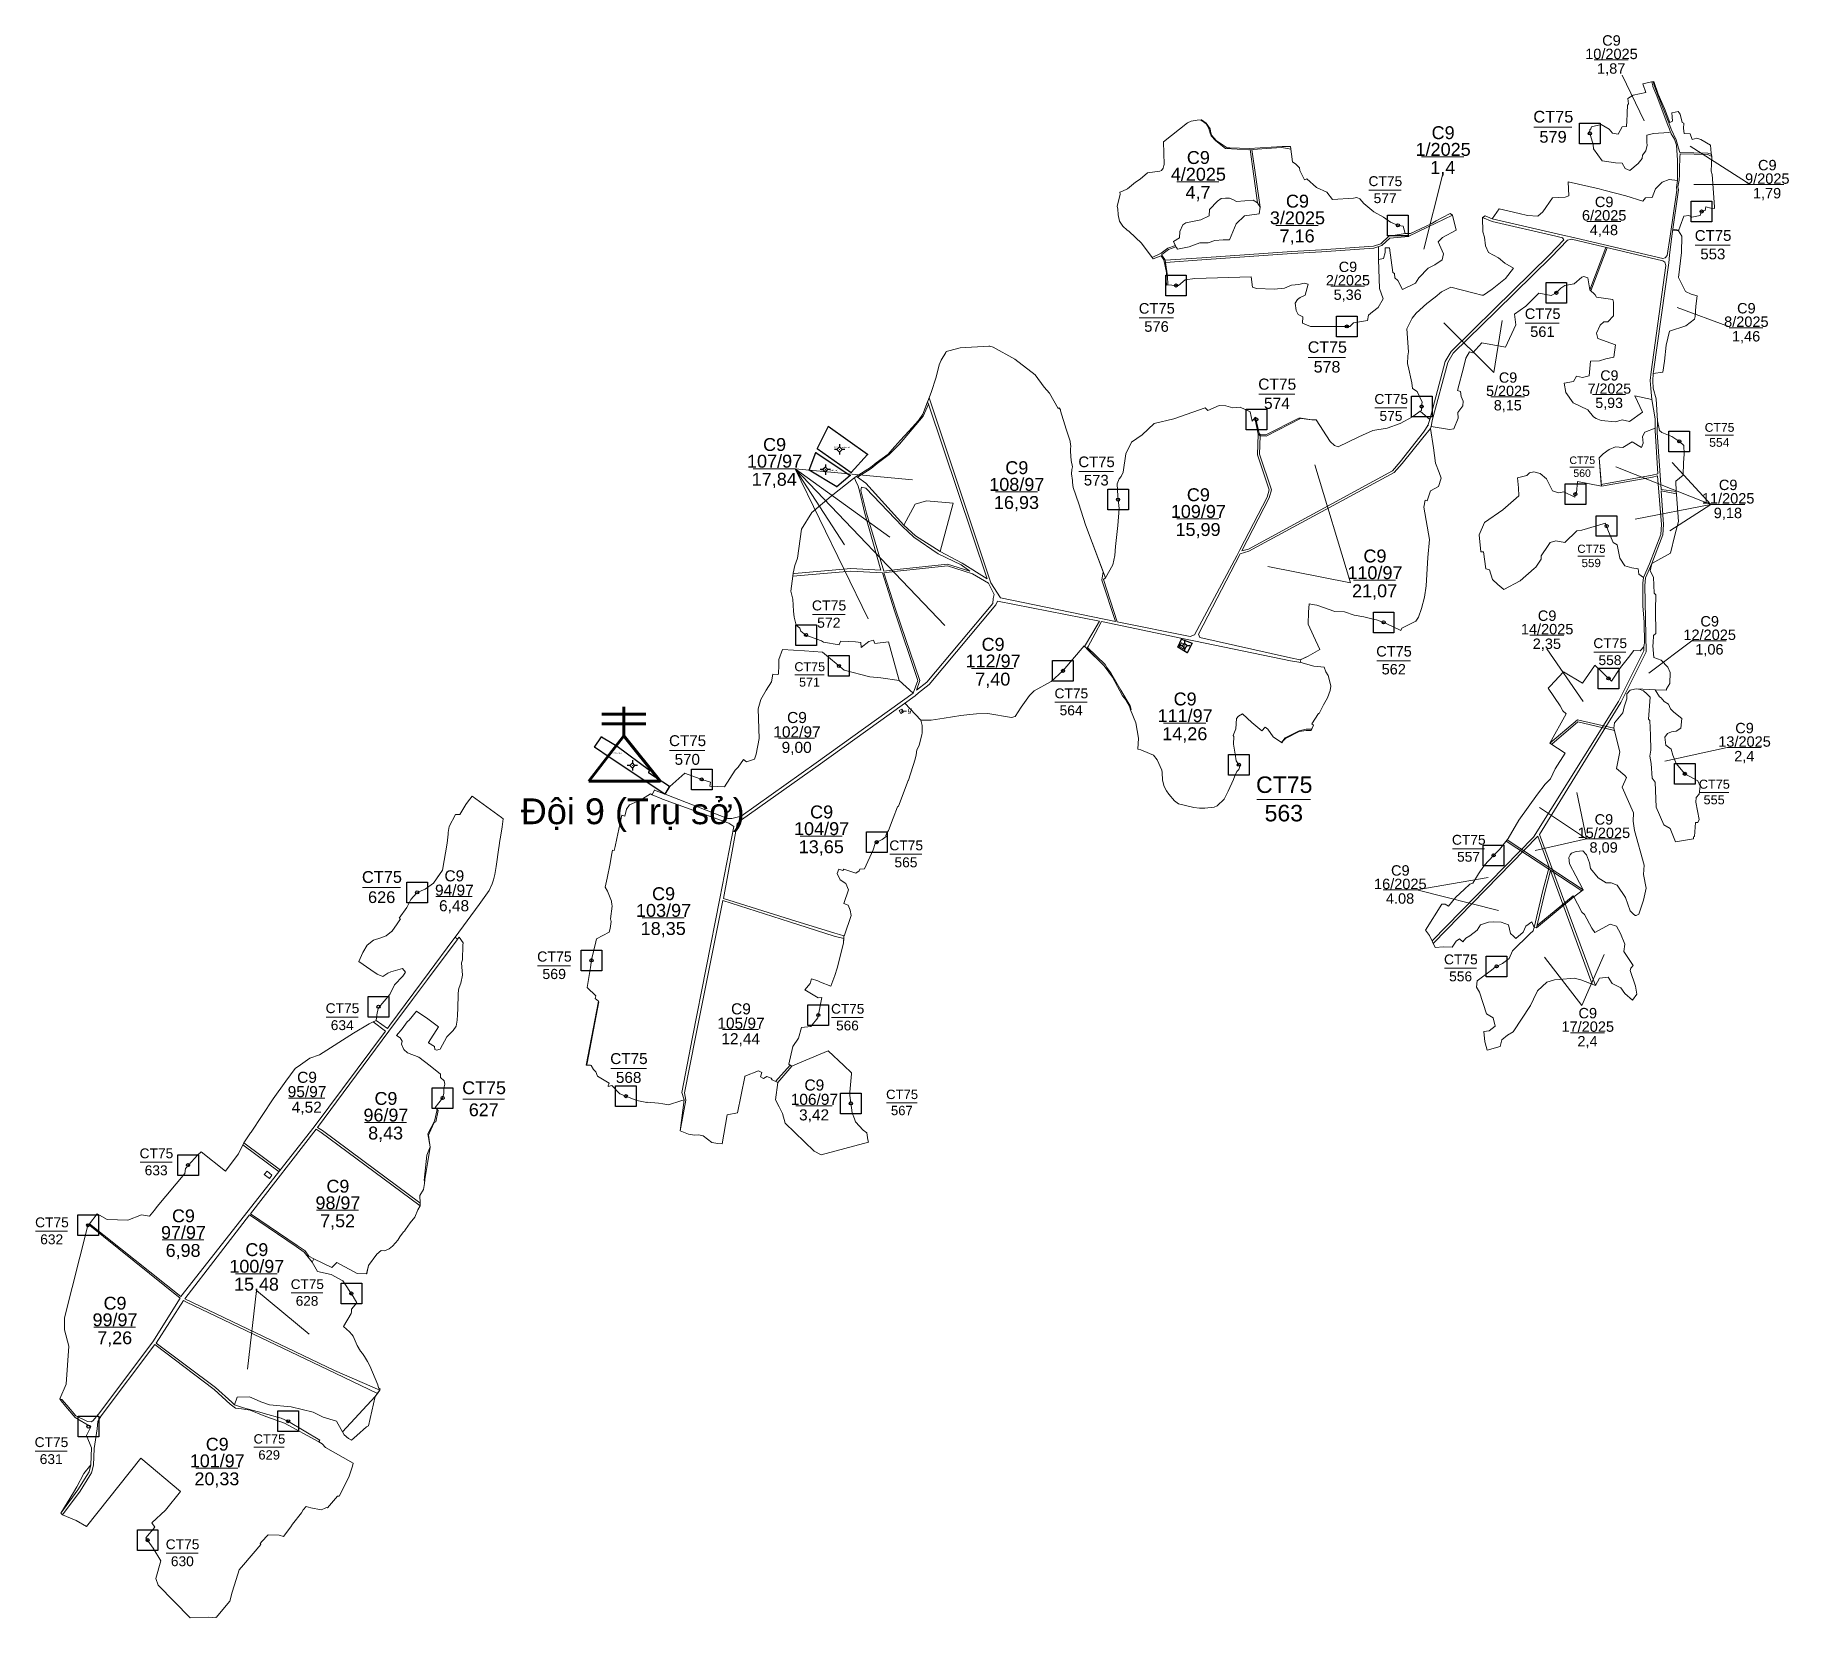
# Model space of a CAD drawing. Header units: metres. Extents: x 414555 to 418802, y 1520655 to 1524487.
import ezdxf
from ezdxf.enums import TextEntityAlignment as Align

# ---------------------------------------------------------------- set-up
doc = ezdxf.new("R2010")
doc.units = ezdxf.units.M
doc.header["$MEASUREMENT"] = 0
doc.linetypes.add('DGN Style 1', pattern=[5.902559, 0.009821, -5.892738])
doc.linetypes.add('DGN Style 2', pattern=[9.82123, 5.892738, -3.928492])
doc.layers.add('RanhTwo', color=3, linetype='Continuous', lineweight=0)
doc.layers.add('TruSo', color=1, linetype='Continuous', lineweight=106)
doc.styles.add('Style-Arial', font='arial.ttf')
doc.styles.add('Style-Arial Narrow IF', font='ARIALNI.TTF')

msp = doc.modelspace()

# ---------------------------------------------------------------- texts
at = {"layer": 'RanhTwo', "color": 3, "linetype": 'Continuous', "lineweight": 0, "style": 'Style-Arial'}
for s, p in [('6', (416475.42, 1523539.43)), ('4', (416445.74, 1523476.5)), ('5', (416448.92, 1523486.27)), ('7', (416570.82, 1523471.43)), ('3', (416428.82, 1523433.55)), ('1', (416528.76, 1523420.64)), ('8', (416531.26, 1523428.48)), ('2', (416495.91, 1523393.67)), ('1', (415926.64, 1522788.16)), ('5', (415909.35, 1522763.14)), ('4', (415947.07, 1522737.48)), ('2', (415952.34, 1522772.76)), ('3', (415964.23, 1522765.41)), ('2', (416040.31, 1522702.27)), ('1', (416042.93, 1522707.16)), ('4', (416079.55, 1522649.73)), ('3', (416091.24, 1522668.41))]:
    msp.add_text(s, height=0.75, dxfattribs=at).set_placement(p, align=Align.TOP_LEFT)
at = {"layer": 'RanhTwo', "color": 3, "linetype": 'Continuous', "lineweight": 0, "style": 'Style-Arial Narrow IF'}
msp.add_text('g', height=12.5, dxfattribs=at).set_placement((416672.889274, 1522853.928107), align=Align.MIDDLE_CENTER)
at = {"layer": 'TruSo', "color": 7, "linetype": 'Continuous', "lineweight": 13, "style": 'Style-Arial'}
for s, height, p in [('Đội 9 (Nhà công vụ)', 3.125, (416489.886863, 1523487.293396)), ('Đội 9 (Nhà công vụ)', 3.125, (416459.259207, 1523432.165089)), ('Đội 9 (Nhà công vụ)', 1.5625, (417330.387141, 1523009.470216)), ('Đội 9 (Trụ sở)', 3.125, (415947.401737, 1522747.63778))]:
    msp.add_text(s, height=height, dxfattribs=at).set_placement(p)

# ---------------------------------------------------------------- blocks, each defined once
blk = doc.blocks.new('*U0')
at = {"color": 0, "linetype": 'Continuous', "lineweight": -2, "ltscale": 10, "flags": 128}
blk.add_lwpolyline([(-150, 150), (150, 150), (150, -150), (-150, -150), (-150, 150)], close=True, dxfattribs=at)
at = {"color": 0, "linetype": 'Continuous', "lineweight": -2, "ltscale": 10}
blk.add_circle((-0.02828, 0.016065), 22.5, dxfattribs=at)
blk = doc.blocks.new('*U5')
at = {"layer": 'RanhTwo', "color": 3, "linetype": 'Continuous', "lineweight": 13}
blk.add_line((-66.520877, -1.660429), (63.750129, -1.660429), dxfattribs=at)
at = {"layer": 'RanhTwo', "color": 3, "linetype": 'Continuous', "lineweight": 13, "style": 'Style-Arial'}
for s, p in [('CT75', (-0.000029, 14.422722)), ('563', (-1.025137, -54.422685))]:
    blk.add_text(s, height=40, dxfattribs=at).set_placement(p, align=Align.CENTER)
blk = doc.blocks.new('*U6')
at = {"layer": 'RanhTwo', "color": 3, "linetype": 'Continuous', "lineweight": 13}
blk.add_line((-66.520877, -1.660429), (63.750129, -1.660429), dxfattribs=at)
at = {"layer": 'RanhTwo', "color": 3, "linetype": 'Continuous', "lineweight": 13, "style": 'Style-Arial'}
blk.add_text('20,33', height=40, dxfattribs=at).set_placement((-1.025137, -54.422685), align=Align.CENTER)
at = {"layer": 'RanhTwo', "color": 3, "linetype": 'Continuous', "lineweight": 13, "insert": (-0.000029, 1.089388), "char_height": 40, "attachment_point": 8, "line_spacing_factor": 0.776524, "style": 'Style-Arial'}
blk.add_mtext('C9\\P101/97', dxfattribs=at)
blk = doc.blocks.new('*U7')
at = {"layer": 'RanhTwo', "color": 3, "linetype": 'Continuous', "lineweight": 13}
blk.add_line((-66.520877, -1.660429), (63.750129, -1.660429), dxfattribs=at)
at = {"layer": 'RanhTwo', "color": 3, "linetype": 'Continuous', "lineweight": 13, "style": 'Style-Arial'}
blk.add_text('15,48', height=40, dxfattribs=at).set_placement((-1.025137, -54.422685), align=Align.CENTER)
at = {"layer": 'RanhTwo', "color": 3, "linetype": 'Continuous', "lineweight": 13, "insert": (-0.000029, 1.089388), "char_height": 40, "attachment_point": 8, "line_spacing_factor": 0.776524, "style": 'Style-Arial'}
blk.add_mtext('C9\\P100/97', dxfattribs=at)
blk = doc.blocks.new('*U8')
at = {"layer": 'RanhTwo', "color": 3, "linetype": 'Continuous', "lineweight": 13}
blk.add_line((-66.520877, -1.660429), (63.750129, -1.660429), dxfattribs=at)
at = {"layer": 'RanhTwo', "color": 3, "linetype": 'Continuous', "lineweight": 13, "style": 'Style-Arial'}
blk.add_text('7,26', height=40, dxfattribs=at).set_placement((-1.025137, -54.422685), align=Align.CENTER)
at = {"layer": 'RanhTwo', "color": 3, "linetype": 'Continuous', "lineweight": 13, "insert": (-0.000029, 1.089388), "char_height": 40, "attachment_point": 8, "line_spacing_factor": 0.776524, "style": 'Style-Arial'}
blk.add_mtext('C9\\P99/97', dxfattribs=at)
blk = doc.blocks.new('*U9')
at = {"layer": 'RanhTwo', "color": 3, "linetype": 'Continuous', "lineweight": 13}
blk.add_line((-66.520877, -1.660429), (63.750129, -1.660429), dxfattribs=at)
at = {"layer": 'RanhTwo', "color": 3, "linetype": 'Continuous', "lineweight": 13, "style": 'Style-Arial'}
blk.add_text('6,98', height=40, dxfattribs=at).set_placement((-1.025137, -54.422685), align=Align.CENTER)
at = {"layer": 'RanhTwo', "color": 3, "linetype": 'Continuous', "lineweight": 13, "insert": (-0.000029, 1.089388), "char_height": 40, "attachment_point": 8, "line_spacing_factor": 0.776524, "style": 'Style-Arial'}
blk.add_mtext('C9\\P97/97', dxfattribs=at)
blk = doc.blocks.new('*U10')
at = {"layer": 'RanhTwo', "color": 3, "linetype": 'Continuous', "lineweight": 13}
blk.add_line((-66.520877, -1.660429), (63.750129, -1.660429), dxfattribs=at)
at = {"layer": 'RanhTwo', "color": 3, "linetype": 'Continuous', "lineweight": 13, "style": 'Style-Arial'}
blk.add_text('7,52', height=40, dxfattribs=at).set_placement((-1.025137, -54.422685), align=Align.CENTER)
at = {"layer": 'RanhTwo', "color": 3, "linetype": 'Continuous', "lineweight": 13, "insert": (-0.000029, 1.089388), "char_height": 40, "attachment_point": 8, "line_spacing_factor": 0.776524, "style": 'Style-Arial'}
blk.add_mtext('C9\\P98/97', dxfattribs=at)
blk = doc.blocks.new('*U11')
at = {"layer": 'RanhTwo', "color": 3, "linetype": 'Continuous', "lineweight": 13}
blk.add_line((-66.520877, -1.660429), (63.750129, -1.660429), dxfattribs=at)
at = {"layer": 'RanhTwo', "color": 3, "linetype": 'Continuous', "lineweight": 13, "style": 'Style-Arial'}
blk.add_text('8,43', height=40, dxfattribs=at).set_placement((-1.025137, -54.422685), align=Align.CENTER)
at = {"layer": 'RanhTwo', "color": 3, "linetype": 'Continuous', "lineweight": 13, "insert": (-0.000029, 1.089388), "char_height": 40, "attachment_point": 8, "line_spacing_factor": 0.776524, "style": 'Style-Arial'}
blk.add_mtext('C9\\P96/97', dxfattribs=at)
blk = doc.blocks.new('*U12')
at = {"layer": 'RanhTwo', "color": 3, "linetype": 'Continuous', "lineweight": 13}
blk.add_line((-66.520877, -1.660429), (63.750129, -1.660429), dxfattribs=at)
at = {"layer": 'RanhTwo', "color": 3, "linetype": 'Continuous', "lineweight": 13, "style": 'Style-Arial'}
blk.add_text('6,48', height=40, dxfattribs=at).set_placement((-1.025137, -54.422685), align=Align.CENTER)
at = {"layer": 'RanhTwo', "color": 3, "linetype": 'Continuous', "lineweight": 13, "insert": (-0.000029, 1.089388), "char_height": 40, "attachment_point": 8, "line_spacing_factor": 0.776524, "style": 'Style-Arial'}
blk.add_mtext('C9\\P94/97', dxfattribs=at)
blk = doc.blocks.new('*U13')
at = {"layer": 'RanhTwo', "color": 3, "linetype": 'Continuous', "lineweight": 13}
blk.add_line((-66.520877, -1.660429), (63.750129, -1.660429), dxfattribs=at)
at = {"layer": 'RanhTwo', "color": 3, "linetype": 'Continuous', "lineweight": 13, "style": 'Style-Arial'}
blk.add_text('3,42', height=40, dxfattribs=at).set_placement((-1.025137, -54.422685), align=Align.CENTER)
at = {"layer": 'RanhTwo', "color": 3, "linetype": 'Continuous', "lineweight": 13, "insert": (-0.000029, 1.089388), "char_height": 40, "attachment_point": 8, "line_spacing_factor": 0.776524, "style": 'Style-Arial'}
blk.add_mtext('C9\\P106/97', dxfattribs=at)
blk = doc.blocks.new('*U14')
at = {"layer": 'RanhTwo', "color": 3, "linetype": 'Continuous', "lineweight": 13}
blk.add_line((-66.520877, -1.660429), (63.750129, -1.660429), dxfattribs=at)
at = {"layer": 'RanhTwo', "color": 3, "linetype": 'Continuous', "lineweight": 13, "style": 'Style-Arial'}
blk.add_text('9,00', height=40, dxfattribs=at).set_placement((-1.025137, -54.422685), align=Align.CENTER)
at = {"layer": 'RanhTwo', "color": 3, "linetype": 'Continuous', "lineweight": 13, "insert": (-0.000029, 1.089388), "char_height": 40, "attachment_point": 8, "line_spacing_factor": 0.776524, "style": 'Style-Arial'}
blk.add_mtext('C9\\P102/97', dxfattribs=at)
blk = doc.blocks.new('*U15')
at = {"layer": 'RanhTwo', "color": 3, "linetype": 'Continuous', "lineweight": 13}
blk.add_line((-66.520877, -1.660429), (63.750129, -1.660429), dxfattribs=at)
at = {"layer": 'RanhTwo', "color": 3, "linetype": 'Continuous', "lineweight": 13, "style": 'Style-Arial'}
blk.add_text('18,35', height=40, dxfattribs=at).set_placement((-1.025137, -54.422685), align=Align.CENTER)
at = {"layer": 'RanhTwo', "color": 3, "linetype": 'Continuous', "lineweight": 13, "insert": (-0.000029, 1.089388), "char_height": 40, "attachment_point": 8, "line_spacing_factor": 0.776524, "style": 'Style-Arial'}
blk.add_mtext('C9\\P103/97', dxfattribs=at)
blk = doc.blocks.new('*U16')
at = {"layer": 'RanhTwo', "color": 3, "linetype": 'Continuous', "lineweight": 13}
blk.add_line((-66.520877, -1.660429), (63.750129, -1.660429), dxfattribs=at)
at = {"layer": 'RanhTwo', "color": 3, "linetype": 'Continuous', "lineweight": 13, "style": 'Style-Arial'}
blk.add_text('12,44', height=40, dxfattribs=at).set_placement((-1.025137, -54.422685), align=Align.CENTER)
at = {"layer": 'RanhTwo', "color": 3, "linetype": 'Continuous', "lineweight": 13, "insert": (-0.000029, 1.089388), "char_height": 40, "attachment_point": 8, "line_spacing_factor": 0.776524, "style": 'Style-Arial'}
blk.add_mtext('C9\\P105/97', dxfattribs=at)
blk = doc.blocks.new('*U17')
at = {"layer": 'RanhTwo', "color": 3, "linetype": 'Continuous', "lineweight": 13}
blk.add_line((-66.520877, -1.660429), (63.750129, -1.660429), dxfattribs=at)
at = {"layer": 'RanhTwo', "color": 3, "linetype": 'Continuous', "lineweight": 13, "style": 'Style-Arial'}
blk.add_text('13,65', height=40, dxfattribs=at).set_placement((-1.025137, -54.422685), align=Align.CENTER)
at = {"layer": 'RanhTwo', "color": 3, "linetype": 'Continuous', "lineweight": 13, "insert": (-0.000029, 1.089388), "char_height": 40, "attachment_point": 8, "line_spacing_factor": 0.776524, "style": 'Style-Arial'}
blk.add_mtext('C9\\P104/97', dxfattribs=at)
blk = doc.blocks.new('*U18')
at = {"layer": 'RanhTwo', "color": 3, "linetype": 'Continuous', "lineweight": 13}
blk.add_line((-66.520877, -1.660429), (63.750129, -1.660429), dxfattribs=at)
at = {"layer": 'RanhTwo', "color": 3, "linetype": 'Continuous', "lineweight": 13, "style": 'Style-Arial'}
blk.add_text('17,84', height=40, dxfattribs=at).set_placement((-1.025137, -54.422685), align=Align.CENTER)
at = {"layer": 'RanhTwo', "color": 3, "linetype": 'Continuous', "lineweight": 13, "insert": (-0.000029, 1.089388), "char_height": 40, "attachment_point": 8, "line_spacing_factor": 0.776524, "style": 'Style-Arial'}
blk.add_mtext('C9\\P107/97', dxfattribs=at)
blk = doc.blocks.new('*U19')
at = {"layer": 'RanhTwo', "color": 3, "linetype": 'Continuous', "lineweight": 13}
blk.add_line((-66.520877, -1.660429), (63.750129, -1.660429), dxfattribs=at)
at = {"layer": 'RanhTwo', "color": 3, "linetype": 'Continuous', "lineweight": 13, "style": 'Style-Arial'}
blk.add_text('16,93', height=40, dxfattribs=at).set_placement((-1.025137, -54.422685), align=Align.CENTER)
at = {"layer": 'RanhTwo', "color": 3, "linetype": 'Continuous', "lineweight": 13, "insert": (-0.000029, 1.089388), "char_height": 40, "attachment_point": 8, "line_spacing_factor": 0.776524, "style": 'Style-Arial'}
blk.add_mtext('C9\\P108/97', dxfattribs=at)
blk = doc.blocks.new('*U20')
at = {"layer": 'RanhTwo', "color": 3, "linetype": 'Continuous', "lineweight": 13}
blk.add_line((-66.520877, -1.660429), (63.750129, -1.660429), dxfattribs=at)
at = {"layer": 'RanhTwo', "color": 3, "linetype": 'Continuous', "lineweight": 13, "style": 'Style-Arial'}
blk.add_text('15,99', height=40, dxfattribs=at).set_placement((-1.025137, -54.422685), align=Align.CENTER)
at = {"layer": 'RanhTwo', "color": 3, "linetype": 'Continuous', "lineweight": 13, "insert": (-0.000029, 1.089388), "char_height": 40, "attachment_point": 8, "line_spacing_factor": 0.776524, "style": 'Style-Arial'}
blk.add_mtext('C9\\P109/97', dxfattribs=at)
blk = doc.blocks.new('*U21')
at = {"layer": 'RanhTwo', "color": 3, "linetype": 'Continuous', "lineweight": 13}
blk.add_line((-66.520877, -1.660429), (63.750129, -1.660429), dxfattribs=at)
at = {"layer": 'RanhTwo', "color": 3, "linetype": 'Continuous', "lineweight": 13, "style": 'Style-Arial'}
blk.add_text('14,26', height=40, dxfattribs=at).set_placement((-1.025137, -54.422685), align=Align.CENTER)
at = {"layer": 'RanhTwo', "color": 3, "linetype": 'Continuous', "lineweight": 13, "insert": (-0.000029, 1.089388), "char_height": 40, "attachment_point": 8, "line_spacing_factor": 0.776524, "style": 'Style-Arial'}
blk.add_mtext('C9\\P111/97', dxfattribs=at)
blk = doc.blocks.new('*U22')
at = {"layer": 'RanhTwo', "color": 3, "linetype": 'Continuous', "lineweight": 13}
blk.add_line((-66.520877, -1.660429), (63.750129, -1.660429), dxfattribs=at)
at = {"layer": 'RanhTwo', "color": 3, "linetype": 'Continuous', "lineweight": 13, "style": 'Style-Arial'}
blk.add_text('7,40', height=40, dxfattribs=at).set_placement((-1.025137, -54.422685), align=Align.CENTER)
at = {"layer": 'RanhTwo', "color": 3, "linetype": 'Continuous', "lineweight": 13, "insert": (-0.000029, 1.089388), "char_height": 40, "attachment_point": 8, "line_spacing_factor": 0.776524, "style": 'Style-Arial'}
blk.add_mtext('C9\\P112/97', dxfattribs=at)
blk = doc.blocks.new('*U23')
at = {"layer": 'RanhTwo', "color": 3, "linetype": 'Continuous', "lineweight": 13}
blk.add_line((-66.520877, -1.660429), (63.750129, -1.660429), dxfattribs=at)
at = {"layer": 'RanhTwo', "color": 3, "linetype": 'Continuous', "lineweight": 13, "style": 'Style-Arial'}
blk.add_text('21,07', height=40, dxfattribs=at).set_placement((-1.025137, -54.422685), align=Align.CENTER)
at = {"layer": 'RanhTwo', "color": 3, "linetype": 'Continuous', "lineweight": 13, "insert": (-0.000029, 1.089388), "char_height": 40, "attachment_point": 8, "line_spacing_factor": 0.776524, "style": 'Style-Arial'}
blk.add_mtext('C9\\P110/97', dxfattribs=at)
blk = doc.blocks.new('*U24')
at = {"layer": 'RanhTwo', "color": 3, "linetype": 'Continuous', "lineweight": 13}
blk.add_line((-66.520877, -1.660429), (63.750129, -1.660429), dxfattribs=at)
at = {"layer": 'RanhTwo', "color": 3, "linetype": 'Continuous', "lineweight": 13, "style": 'Style-Arial'}
blk.add_text('4,7', height=40, dxfattribs=at).set_placement((-1.025137, -54.422685), align=Align.CENTER)
at = {"layer": 'RanhTwo', "color": 3, "linetype": 'Continuous', "lineweight": 13, "insert": (-0.000029, 1.089388), "char_height": 40, "attachment_point": 8, "line_spacing_factor": 0.776524, "style": 'Style-Arial'}
blk.add_mtext('C9\\P4/2025', dxfattribs=at)
blk = doc.blocks.new('*U25')
at = {"layer": 'RanhTwo', "color": 3, "linetype": 'Continuous', "lineweight": 13}
blk.add_line((-66.520877, -1.660429), (63.750129, -1.660429), dxfattribs=at)
at = {"layer": 'RanhTwo', "color": 3, "linetype": 'Continuous', "lineweight": 13, "style": 'Style-Arial'}
blk.add_text('7,16', height=40, dxfattribs=at).set_placement((-1.025137, -54.422685), align=Align.CENTER)
at = {"layer": 'RanhTwo', "color": 3, "linetype": 'Continuous', "lineweight": 13, "insert": (-0.000029, 1.089388), "char_height": 40, "attachment_point": 8, "line_spacing_factor": 0.776524, "style": 'Style-Arial'}
blk.add_mtext('C9\\P3/2025', dxfattribs=at)
blk = doc.blocks.new('*U26')
at = {"layer": 'RanhTwo', "color": 3, "linetype": 'Continuous', "lineweight": 13}
blk.add_line((-66.520877, -1.660429), (63.750129, -1.660429), dxfattribs=at)
at = {"layer": 'RanhTwo', "color": 3, "linetype": 'Continuous', "lineweight": 13, "style": 'Style-Arial'}
blk.add_text('1,4', height=40, dxfattribs=at).set_placement((-1.025137, -54.422685), align=Align.CENTER)
at = {"layer": 'RanhTwo', "color": 3, "linetype": 'Continuous', "lineweight": 13, "insert": (-0.000029, 1.089388), "char_height": 40, "attachment_point": 8, "line_spacing_factor": 0.776524, "style": 'Style-Arial'}
blk.add_mtext('C9\\P1/2025', dxfattribs=at)
blk = doc.blocks.new('*U27')
at = {"layer": 'RanhTwo', "color": 3, "linetype": 'Continuous', "lineweight": 13}
blk.add_line((-66.520877, -1.660429), (63.750129, -1.660429), dxfattribs=at)
at = {"layer": 'RanhTwo', "color": 3, "linetype": 'Continuous', "lineweight": 13, "style": 'Style-Arial'}
blk.add_text('8,15', height=40, dxfattribs=at).set_placement((-1.025137, -54.422685), align=Align.CENTER)
at = {"layer": 'RanhTwo', "color": 3, "linetype": 'Continuous', "lineweight": 13, "insert": (-0.000029, 1.089388), "char_height": 40, "attachment_point": 8, "line_spacing_factor": 0.776524, "style": 'Style-Arial'}
blk.add_mtext('C9\\P5/2025', dxfattribs=at)
blk = doc.blocks.new('*U28')
at = {"layer": 'RanhTwo', "color": 3, "linetype": 'Continuous', "lineweight": 13}
blk.add_line((-66.520877, -1.660429), (63.750129, -1.660429), dxfattribs=at)
at = {"layer": 'RanhTwo', "color": 3, "linetype": 'Continuous', "lineweight": 13, "style": 'Style-Arial'}
blk.add_text('5,93', height=40, dxfattribs=at).set_placement((-1.025137, -54.422685), align=Align.CENTER)
at = {"layer": 'RanhTwo', "color": 3, "linetype": 'Continuous', "lineweight": 13, "insert": (-0.000029, 1.089388), "char_height": 40, "attachment_point": 8, "line_spacing_factor": 0.776524, "style": 'Style-Arial'}
blk.add_mtext('C9\\P7/2025', dxfattribs=at)
blk = doc.blocks.new('*U29')
at = {"layer": 'RanhTwo', "color": 3, "linetype": 'Continuous', "lineweight": 13}
blk.add_line((-66.520877, -1.660429), (63.750129, -1.660429), dxfattribs=at)
at = {"layer": 'RanhTwo', "color": 3, "linetype": 'Continuous', "lineweight": 13, "style": 'Style-Arial'}
blk.add_text('4,48', height=40, dxfattribs=at).set_placement((-1.025137, -54.422685), align=Align.CENTER)
at = {"layer": 'RanhTwo', "color": 3, "linetype": 'Continuous', "lineweight": 13, "insert": (-0.000029, 1.089388), "char_height": 40, "attachment_point": 8, "line_spacing_factor": 0.776524, "style": 'Style-Arial'}
blk.add_mtext('C9\\P6/2025', dxfattribs=at)
blk = doc.blocks.new('*U30')
at = {"layer": 'RanhTwo', "color": 3, "linetype": 'Continuous', "lineweight": 13}
blk.add_line((-66.520877, -1.660429), (63.750129, -1.660429), dxfattribs=at)
at = {"layer": 'RanhTwo', "color": 3, "linetype": 'Continuous', "lineweight": 13, "style": 'Style-Arial'}
blk.add_text('1,87', height=40, dxfattribs=at).set_placement((-1.025137, -54.422685), align=Align.CENTER)
at = {"layer": 'RanhTwo', "color": 3, "linetype": 'Continuous', "lineweight": 13, "insert": (-0.000029, 1.089388), "char_height": 40, "attachment_point": 8, "line_spacing_factor": 0.776524, "style": 'Style-Arial'}
blk.add_mtext('C9\\P10/2025', dxfattribs=at)
blk = doc.blocks.new('*U31')
at = {"layer": 'RanhTwo', "color": 3, "linetype": 'Continuous', "lineweight": 13}
blk.add_line((-66.520877, -1.660429), (63.750129, -1.660429), dxfattribs=at)
at = {"layer": 'RanhTwo', "color": 3, "linetype": 'Continuous', "lineweight": 13, "style": 'Style-Arial'}
blk.add_text('1,79', height=40, dxfattribs=at).set_placement((-1.025137, -54.422685), align=Align.CENTER)
at = {"layer": 'RanhTwo', "color": 3, "linetype": 'Continuous', "lineweight": 13, "insert": (-0.000029, 1.089388), "char_height": 40, "attachment_point": 8, "line_spacing_factor": 0.776524, "style": 'Style-Arial'}
blk.add_mtext('C9\\P9/2025', dxfattribs=at)
blk = doc.blocks.new('*U32')
at = {"layer": 'RanhTwo', "color": 3, "linetype": 'Continuous', "lineweight": 13}
blk.add_line((-66.520877, -1.660429), (63.750129, -1.660429), dxfattribs=at)
at = {"layer": 'RanhTwo', "color": 3, "linetype": 'Continuous', "lineweight": 13, "style": 'Style-Arial'}
blk.add_text('1,46', height=40, dxfattribs=at).set_placement((-1.025137, -54.422685), align=Align.CENTER)
at = {"layer": 'RanhTwo', "color": 3, "linetype": 'Continuous', "lineweight": 13, "insert": (-0.000029, 1.089388), "char_height": 40, "attachment_point": 8, "line_spacing_factor": 0.776524, "style": 'Style-Arial'}
blk.add_mtext('C9\\P8/2025', dxfattribs=at)
blk = doc.blocks.new('*U33')
at = {"layer": 'RanhTwo', "color": 3, "linetype": 'Continuous', "lineweight": 13}
blk.add_line((-66.520877, -1.660429), (63.750129, -1.660429), dxfattribs=at)
at = {"layer": 'RanhTwo', "color": 3, "linetype": 'Continuous', "lineweight": 13, "style": 'Style-Arial'}
blk.add_text('9,18', height=40, dxfattribs=at).set_placement((-1.025137, -54.422685), align=Align.CENTER)
at = {"layer": 'RanhTwo', "color": 3, "linetype": 'Continuous', "lineweight": 13, "insert": (-0.000029, 1.089388), "char_height": 40, "attachment_point": 8, "line_spacing_factor": 0.776524, "style": 'Style-Arial'}
blk.add_mtext('C9\\P11/2025', dxfattribs=at)
blk = doc.blocks.new('*U34')
at = {"layer": 'RanhTwo', "color": 3, "linetype": 'Continuous', "lineweight": 13}
blk.add_line((-66.520877, -1.660429), (63.750129, -1.660429), dxfattribs=at)
at = {"layer": 'RanhTwo', "color": 3, "linetype": 'Continuous', "lineweight": 13, "style": 'Style-Arial'}
blk.add_text('1,06', height=40, dxfattribs=at).set_placement((-1.025137, -54.422685), align=Align.CENTER)
at = {"layer": 'RanhTwo', "color": 3, "linetype": 'Continuous', "lineweight": 13, "insert": (-0.000029, 1.089388), "char_height": 40, "attachment_point": 8, "line_spacing_factor": 0.776524, "style": 'Style-Arial'}
blk.add_mtext('C9\\P12/2025', dxfattribs=at)
blk = doc.blocks.new('*U35')
at = {"layer": 'RanhTwo', "color": 3, "linetype": 'Continuous', "lineweight": 13}
blk.add_line((-66.520877, -1.660429), (63.750129, -1.660429), dxfattribs=at)
at = {"layer": 'RanhTwo', "color": 3, "linetype": 'Continuous', "lineweight": 13, "style": 'Style-Arial'}
blk.add_text('2,4', height=40, dxfattribs=at).set_placement((-1.025137, -54.422685), align=Align.CENTER)
at = {"layer": 'RanhTwo', "color": 3, "linetype": 'Continuous', "lineweight": 13, "insert": (-0.000029, 1.089388), "char_height": 40, "attachment_point": 8, "line_spacing_factor": 0.776524, "style": 'Style-Arial'}
blk.add_mtext('C9\\P13/2025', dxfattribs=at)
blk = doc.blocks.new('*U36')
at = {"layer": 'RanhTwo', "color": 3, "linetype": 'Continuous', "lineweight": 13}
blk.add_line((-66.520877, -1.660429), (63.750129, -1.660429), dxfattribs=at)
at = {"layer": 'RanhTwo', "color": 3, "linetype": 'Continuous', "lineweight": 13, "style": 'Style-Arial'}
blk.add_text('2,35', height=40, dxfattribs=at).set_placement((-1.025137, -54.422685), align=Align.CENTER)
at = {"layer": 'RanhTwo', "color": 3, "linetype": 'Continuous', "lineweight": 13, "insert": (-0.000029, 1.089388), "char_height": 40, "attachment_point": 8, "line_spacing_factor": 0.776524, "style": 'Style-Arial'}
blk.add_mtext('C9\\P14/2025', dxfattribs=at)
blk = doc.blocks.new('*U37')
at = {"layer": 'RanhTwo', "color": 3, "linetype": 'Continuous', "lineweight": 13}
blk.add_line((-66.520877, -1.660429), (63.750129, -1.660429), dxfattribs=at)
at = {"layer": 'RanhTwo', "color": 3, "linetype": 'Continuous', "lineweight": 13, "style": 'Style-Arial'}
blk.add_text('8,09', height=40, dxfattribs=at).set_placement((-1.025137, -54.422685), align=Align.CENTER)
at = {"layer": 'RanhTwo', "color": 3, "linetype": 'Continuous', "lineweight": 13, "insert": (-0.000029, 1.089388), "char_height": 40, "attachment_point": 8, "line_spacing_factor": 0.776524, "style": 'Style-Arial'}
blk.add_mtext('C9\\P15/2025', dxfattribs=at)
blk = doc.blocks.new('*U38')
at = {"layer": 'RanhTwo', "color": 3, "linetype": 'Continuous', "lineweight": 13}
blk.add_line((-66.520877, -1.660429), (63.750129, -1.660429), dxfattribs=at)
at = {"layer": 'RanhTwo', "color": 3, "linetype": 'Continuous', "lineweight": 13, "style": 'Style-Arial'}
blk.add_text('4.08', height=40, dxfattribs=at).set_placement((-1.025137, -54.422685), align=Align.CENTER)
at = {"layer": 'RanhTwo', "color": 3, "linetype": 'Continuous', "lineweight": 13, "insert": (-0.000029, 1.089388), "char_height": 40, "attachment_point": 8, "line_spacing_factor": 0.776524, "style": 'Style-Arial'}
blk.add_mtext('C9\\P16/2025', dxfattribs=at)
blk = doc.blocks.new('*U39')
at = {"layer": 'RanhTwo', "color": 3, "linetype": 'Continuous', "lineweight": 13}
blk.add_line((-66.520877, -1.660429), (63.750129, -1.660429), dxfattribs=at)
at = {"layer": 'RanhTwo', "color": 3, "linetype": 'Continuous', "lineweight": 13, "style": 'Style-Arial'}
blk.add_text('2,4', height=40, dxfattribs=at).set_placement((-1.025137, -54.422685), align=Align.CENTER)
at = {"layer": 'RanhTwo', "color": 3, "linetype": 'Continuous', "lineweight": 13, "insert": (-0.000029, 1.089388), "char_height": 40, "attachment_point": 8, "line_spacing_factor": 0.776524, "style": 'Style-Arial'}
blk.add_mtext('C9\\P17/2025', dxfattribs=at)
blk = doc.blocks.new('DDCT')
at = {"layer": 'RanhTwo', "color": 5, "linetype": 'Continuous', "lineweight": 0}
for p, q in [((6.24, 0), (-6.24, 0)), ((0, -6.24), (0, 6.24))]:
    blk.add_line(p, q, dxfattribs=at)
blk = doc.blocks.new('CENTRD')
at = {"layer": 'RanhTwo', "linetype": 'Continuous', "lineweight": 0}
h = blk.add_hatch(color=7, dxfattribs=at)
edge = h.paths.add_edge_path()
edge.add_arc((0, 0), 1.5, 0, 360)
at = {"layer": 'RanhTwo', "color": 7, "linetype": 'Continuous', "lineweight": 0}
for p, q in [((-6.25, 0), (-12.5, 0)), ((0, 6.25), (-6.25, 0)), ((-6.25, 0), (0, -6.25)), ((0, 12.5), (0, 6.25)), ((6.25, 0), (0, 6.25)), ((0, -6.25), (6.25, 0)), ((12.5, 0), (6.25, 0)), ((0, -6.25), (0, -12.5))]:
    blk.add_line(p, q, dxfattribs=at)
blk = doc.blocks.new('CENTRD_1')
at = {"layer": 'TruSo', "linetype": 'Continuous', "lineweight": 30}
h = blk.add_hatch(color=5, dxfattribs=at)
edge = h.paths.add_edge_path()
edge.add_arc((0, 0), 1.5, 0, 360)
at = {"layer": 'TruSo', "color": 5, "linetype": 'Continuous', "lineweight": 30}
for p, q in [((-6.25, 0), (-12.5, 0)), ((0, 6.25), (-6.25, 0)), ((-6.25, 0), (0, -6.25)), ((0, 12.5), (0, 6.25)), ((6.25, 0), (0, 6.25)), ((0, -6.25), (6.25, 0)), ((12.5, 0), (6.25, 0)), ((0, -6.25), (0, -12.5))]:
    blk.add_line(p, q, dxfattribs=at)
blk = doc.blocks.new('*U44')
at = {"layer": 'TruSo', "color": 1, "linetype": 'Continuous', "lineweight": 106}
for p, q in [((-1.00498, 13.016671), (-1.00498, 58.941787)), ((-36.158004, 47.398274), (33.778137, 47.398274)), ((-35.952007, 32.006922), (33.984135, 32.006922))]:
    blk.add_line(p, q, dxfattribs=at)
at = {"layer": 'TruSo', "color": 1, "linetype": 'Continuous', "lineweight": 106, "flags": 128}
blk.add_lwpolyline([(-56.477401, -58.942446), (-1.00498, 13.016671), (56.477968, -58.889332), (-56.477401, -58.942446)], close=True, dxfattribs=at)
blk = doc.blocks.new('*U43')
at = {"layer": 'TruSo', "color": 1, "linetype": 'Continuous', "lineweight": 106, "xscale": 1.5248, "yscale": 1.5248, "zscale": 1.5248}
blk.add_blockref('*U44', (-19.953073, 67.811554), dxfattribs=at)
at = {"layer": 'RanhTwo', "color": 7, "linetype": 'Continuous', "lineweight": 0, "style": 'Style-Arial'}
blk.add_text('Đội 9 (Trụ sở)', height=62.5, dxfattribs=at).set_placement((0.000165, -95.186062), align=Align.MIDDLE_CENTER)
blk = doc.blocks.new('*U45')
at = {"layer": 'RanhTwo', "color": 3, "linetype": 'Continuous', "lineweight": 13}
blk.add_line((-66.520877, -1.660429), (63.750129, -1.660429), dxfattribs=at)
at = {"layer": 'RanhTwo', "color": 3, "linetype": 'Continuous', "lineweight": 13, "style": 'Style-Arial'}
for s, p in [('CT75', (-0.000029, 14.422722)), ('629', (-1.025137, -54.422685))]:
    blk.add_text(s, height=40, dxfattribs=at).set_placement(p, align=Align.CENTER)
blk = doc.blocks.new('*U46')
at = {"layer": 'RanhTwo', "color": 3, "linetype": 'Continuous', "lineweight": 13}
blk.add_line((-66.520877, -1.660429), (63.750129, -1.660429), dxfattribs=at)
at = {"layer": 'RanhTwo', "color": 3, "linetype": 'Continuous', "lineweight": 13, "style": 'Style-Arial'}
for s, p in [('CT75', (-0.000029, 14.422722)), ('630', (-1.025137, -54.422685))]:
    blk.add_text(s, height=40, dxfattribs=at).set_placement(p, align=Align.CENTER)
blk = doc.blocks.new('*U47')
at = {"layer": 'RanhTwo', "color": 3, "linetype": 'Continuous', "lineweight": 13}
blk.add_line((-66.520877, -1.660429), (63.750129, -1.660429), dxfattribs=at)
at = {"layer": 'RanhTwo', "color": 3, "linetype": 'Continuous', "lineweight": 13, "style": 'Style-Arial'}
for s, p in [('CT75', (-0.000029, 14.422722)), ('631', (-1.025137, -54.422685))]:
    blk.add_text(s, height=40, dxfattribs=at).set_placement(p, align=Align.CENTER)
blk = doc.blocks.new('*U48')
at = {"layer": 'RanhTwo', "color": 3, "linetype": 'Continuous', "lineweight": 13}
blk.add_line((-66.520877, -1.660429), (63.750129, -1.660429), dxfattribs=at)
at = {"layer": 'RanhTwo', "color": 3, "linetype": 'Continuous', "lineweight": 13, "style": 'Style-Arial'}
for s, p in [('CT75', (-0.000029, 14.422722)), ('632', (-1.025137, -54.422685))]:
    blk.add_text(s, height=40, dxfattribs=at).set_placement(p, align=Align.CENTER)
blk = doc.blocks.new('*U49')
at = {"layer": 'RanhTwo', "color": 3, "linetype": 'Continuous', "lineweight": 13}
blk.add_line((-66.520877, -1.660429), (63.750129, -1.660429), dxfattribs=at)
at = {"layer": 'RanhTwo', "color": 3, "linetype": 'Continuous', "lineweight": 13, "style": 'Style-Arial'}
for s, p in [('CT75', (-0.000029, 14.422722)), ('633', (-1.025137, -54.422685))]:
    blk.add_text(s, height=40, dxfattribs=at).set_placement(p, align=Align.CENTER)
blk = doc.blocks.new('*U50')
at = {"layer": 'RanhTwo', "color": 3, "linetype": 'Continuous', "lineweight": 13}
blk.add_line((-66.520877, -1.660429), (63.750129, -1.660429), dxfattribs=at)
at = {"layer": 'RanhTwo', "color": 3, "linetype": 'Continuous', "lineweight": 13, "style": 'Style-Arial'}
for s, p in [('CT75', (-0.000029, 14.422722)), ('634', (-1.025137, -54.422685))]:
    blk.add_text(s, height=40, dxfattribs=at).set_placement(p, align=Align.CENTER)
blk = doc.blocks.new('*U51')
at = {"layer": 'RanhTwo', "color": 3, "linetype": 'Continuous', "lineweight": 13}
blk.add_line((-66.520877, -1.660429), (63.750129, -1.660429), dxfattribs=at)
at = {"layer": 'RanhTwo', "color": 3, "linetype": 'Continuous', "lineweight": 13, "style": 'Style-Arial'}
for s, p in [('CT75', (-0.000029, 14.422722)), ('626', (-1.025137, -54.422685))]:
    blk.add_text(s, height=40, dxfattribs=at).set_placement(p, align=Align.CENTER)
blk = doc.blocks.new('*U52')
at = {"layer": 'RanhTwo', "color": 3, "linetype": 'Continuous', "lineweight": 13}
blk.add_line((-66.520877, -1.660429), (63.750129, -1.660429), dxfattribs=at)
at = {"layer": 'RanhTwo', "color": 3, "linetype": 'Continuous', "lineweight": 13, "style": 'Style-Arial'}
for s, p in [('CT75', (-0.000029, 14.422722)), ('627', (-1.025137, -54.422685))]:
    blk.add_text(s, height=40, dxfattribs=at).set_placement(p, align=Align.CENTER)
blk = doc.blocks.new('*U53')
at = {"layer": 'RanhTwo', "color": 3, "linetype": 'Continuous', "lineweight": 13}
blk.add_line((-66.520877, -1.660429), (63.750129, -1.660429), dxfattribs=at)
at = {"layer": 'RanhTwo', "color": 3, "linetype": 'Continuous', "lineweight": 13, "style": 'Style-Arial'}
for s, p in [('CT75', (-0.000029, 14.422722)), ('628', (-1.025137, -54.422685))]:
    blk.add_text(s, height=40, dxfattribs=at).set_placement(p, align=Align.CENTER)
blk = doc.blocks.new('*U54')
at = {"layer": 'RanhTwo', "color": 3, "linetype": 'Continuous', "lineweight": 13}
blk.add_line((-66.520877, -1.660429), (63.750129, -1.660429), dxfattribs=at)
at = {"layer": 'RanhTwo', "color": 3, "linetype": 'Continuous', "lineweight": 13, "style": 'Style-Arial'}
for s, p in [('CT75', (-0.000029, 14.422722)), ('568', (-1.025137, -54.422685))]:
    blk.add_text(s, height=40, dxfattribs=at).set_placement(p, align=Align.CENTER)
blk = doc.blocks.new('*U55')
at = {"layer": 'RanhTwo', "color": 3, "linetype": 'Continuous', "lineweight": 13}
blk.add_line((-66.520877, -1.660429), (63.750129, -1.660429), dxfattribs=at)
at = {"layer": 'RanhTwo', "color": 3, "linetype": 'Continuous', "lineweight": 13, "style": 'Style-Arial'}
for s, p in [('CT75', (-0.000029, 14.422722)), ('569', (-1.025137, -54.422685))]:
    blk.add_text(s, height=40, dxfattribs=at).set_placement(p, align=Align.CENTER)
blk = doc.blocks.new('*U56')
at = {"layer": 'RanhTwo', "color": 3, "linetype": 'Continuous', "lineweight": 13}
blk.add_line((-66.520877, -1.660429), (63.750129, -1.660429), dxfattribs=at)
at = {"layer": 'RanhTwo', "color": 3, "linetype": 'Continuous', "lineweight": 13, "style": 'Style-Arial'}
for s, p in [('CT75', (-0.000029, 14.422722)), ('570', (-1.025137, -54.422685))]:
    blk.add_text(s, height=40, dxfattribs=at).set_placement(p, align=Align.CENTER)
blk = doc.blocks.new('*U57')
at = {"layer": 'RanhTwo', "color": 3, "linetype": 'Continuous', "lineweight": 13}
blk.add_line((-66.520877, -1.660429), (63.750129, -1.660429), dxfattribs=at)
at = {"layer": 'RanhTwo', "color": 3, "linetype": 'Continuous', "lineweight": 13, "style": 'Style-Arial'}
for s, p in [('CT75', (-0.000029, 14.422722)), ('571', (-1.025137, -54.422685))]:
    blk.add_text(s, height=40, dxfattribs=at).set_placement(p, align=Align.CENTER)
blk = doc.blocks.new('*U58')
at = {"layer": 'RanhTwo', "color": 3, "linetype": 'Continuous', "lineweight": 13}
blk.add_line((-66.520877, -1.660429), (63.750129, -1.660429), dxfattribs=at)
at = {"layer": 'RanhTwo', "color": 3, "linetype": 'Continuous', "lineweight": 13, "style": 'Style-Arial'}
for s, p in [('CT75', (-0.000029, 14.422722)), ('572', (-1.025137, -54.422685))]:
    blk.add_text(s, height=40, dxfattribs=at).set_placement(p, align=Align.CENTER)
blk = doc.blocks.new('*U59')
at = {"layer": 'RanhTwo', "color": 3, "linetype": 'Continuous', "lineweight": 13}
blk.add_line((-66.520877, -1.660429), (63.750129, -1.660429), dxfattribs=at)
at = {"layer": 'RanhTwo', "color": 3, "linetype": 'Continuous', "lineweight": 13, "style": 'Style-Arial'}
for s, p in [('CT75', (-0.000029, 14.422722)), ('564', (-1.025137, -54.422685))]:
    blk.add_text(s, height=40, dxfattribs=at).set_placement(p, align=Align.CENTER)
blk = doc.blocks.new('*U60')
at = {"layer": 'RanhTwo', "color": 3, "linetype": 'Continuous', "lineweight": 13}
blk.add_line((-66.520877, -1.660429), (63.750129, -1.660429), dxfattribs=at)
at = {"layer": 'RanhTwo', "color": 3, "linetype": 'Continuous', "lineweight": 13, "style": 'Style-Arial'}
for s, p in [('CT75', (-0.000029, 14.422722)), ('565', (-1.025137, -54.422685))]:
    blk.add_text(s, height=40, dxfattribs=at).set_placement(p, align=Align.CENTER)
blk = doc.blocks.new('*U61')
at = {"layer": 'RanhTwo', "color": 3, "linetype": 'Continuous', "lineweight": 13}
blk.add_line((-66.520877, -1.660429), (63.750129, -1.660429), dxfattribs=at)
at = {"layer": 'RanhTwo', "color": 3, "linetype": 'Continuous', "lineweight": 13, "style": 'Style-Arial'}
for s, p in [('CT75', (-0.000029, 14.422722)), ('566', (-1.025137, -54.422685))]:
    blk.add_text(s, height=40, dxfattribs=at).set_placement(p, align=Align.CENTER)
blk = doc.blocks.new('*U62')
at = {"layer": 'RanhTwo', "color": 3, "linetype": 'Continuous', "lineweight": 13}
blk.add_line((-66.520877, -1.660429), (63.750129, -1.660429), dxfattribs=at)
at = {"layer": 'RanhTwo', "color": 3, "linetype": 'Continuous', "lineweight": 13, "style": 'Style-Arial'}
for s, p in [('CT75', (-0.000029, 14.422722)), ('567', (-1.025137, -54.422685))]:
    blk.add_text(s, height=40, dxfattribs=at).set_placement(p, align=Align.CENTER)
blk = doc.blocks.new('*U63')
at = {"layer": 'RanhTwo', "color": 3, "linetype": 'Continuous', "lineweight": 13}
blk.add_line((-66.520877, -1.660429), (63.750129, -1.660429), dxfattribs=at)
at = {"layer": 'RanhTwo', "color": 3, "linetype": 'Continuous', "lineweight": 13, "style": 'Style-Arial'}
blk.add_text('4,52', height=40, dxfattribs=at).set_placement((-1.025137, -54.422685), align=Align.CENTER)
at = {"layer": 'RanhTwo', "color": 3, "linetype": 'Continuous', "lineweight": 13, "insert": (-0.000029, 1.089388), "char_height": 40, "attachment_point": 8, "line_spacing_factor": 0.776524, "style": 'Style-Arial'}
blk.add_mtext('C9\\P95/97', dxfattribs=at)
blk = doc.blocks.new('*U64')
at = {"layer": 'RanhTwo', "color": 3, "linetype": 'Continuous', "lineweight": 13}
blk.add_line((-66.520877, -1.660429), (63.750129, -1.660429), dxfattribs=at)
at = {"layer": 'RanhTwo', "color": 3, "linetype": 'Continuous', "lineweight": 13, "style": 'Style-Arial'}
for s, p in [('CT75', (-0.000029, 14.422722)), ('573', (-1.025137, -54.422685))]:
    blk.add_text(s, height=40, dxfattribs=at).set_placement(p, align=Align.CENTER)
blk = doc.blocks.new('*U65')
at = {"layer": 'RanhTwo', "color": 3, "linetype": 'Continuous', "lineweight": 13}
blk.add_line((-66.520877, -1.660429), (63.750129, -1.660429), dxfattribs=at)
at = {"layer": 'RanhTwo', "color": 3, "linetype": 'Continuous', "lineweight": 13, "style": 'Style-Arial'}
for s, p in [('CT75', (-0.000029, 14.422722)), ('574', (-1.025137, -54.422685))]:
    blk.add_text(s, height=40, dxfattribs=at).set_placement(p, align=Align.CENTER)
blk = doc.blocks.new('*U66')
at = {"layer": 'RanhTwo', "color": 3, "linetype": 'Continuous', "lineweight": 13}
blk.add_line((-66.520877, -1.660429), (63.750129, -1.660429), dxfattribs=at)
at = {"layer": 'RanhTwo', "color": 3, "linetype": 'Continuous', "lineweight": 13, "style": 'Style-Arial'}
for s, p in [('CT75', (-0.000029, 14.422722)), ('576', (-1.025137, -54.422685))]:
    blk.add_text(s, height=40, dxfattribs=at).set_placement(p, align=Align.CENTER)
blk = doc.blocks.new('*U67')
at = {"layer": 'RanhTwo', "color": 3, "linetype": 'Continuous', "lineweight": 13}
blk.add_line((-66.520877, -1.660429), (63.750129, -1.660429), dxfattribs=at)
at = {"layer": 'RanhTwo', "color": 3, "linetype": 'Continuous', "lineweight": 13, "style": 'Style-Arial'}
for s, p in [('CT75', (-0.000029, 14.422722)), ('578', (-1.025137, -54.422685))]:
    blk.add_text(s, height=40, dxfattribs=at).set_placement(p, align=Align.CENTER)
blk = doc.blocks.new('*U68')
at = {"layer": 'RanhTwo', "color": 3, "linetype": 'Continuous', "lineweight": 13}
blk.add_line((-66.520877, -1.660429), (63.750129, -1.660429), dxfattribs=at)
at = {"layer": 'RanhTwo', "color": 3, "linetype": 'Continuous', "lineweight": 13, "style": 'Style-Arial'}
for s, p in [('CT75', (-0.000029, 14.422722)), ('577', (-1.025137, -54.422685))]:
    blk.add_text(s, height=40, dxfattribs=at).set_placement(p, align=Align.CENTER)
blk = doc.blocks.new('*U69')
at = {"layer": 'RanhTwo', "color": 3, "linetype": 'Continuous', "lineweight": 13}
blk.add_line((-66.520877, -1.660429), (63.750129, -1.660429), dxfattribs=at)
at = {"layer": 'RanhTwo', "color": 3, "linetype": 'Continuous', "lineweight": 13, "style": 'Style-Arial'}
for s, p in [('CT75', (-0.000029, 14.422722)), ('579', (-1.025137, -54.422685))]:
    blk.add_text(s, height=40, dxfattribs=at).set_placement(p, align=Align.CENTER)
blk = doc.blocks.new('*U70')
at = {"layer": 'RanhTwo', "color": 3, "linetype": 'Continuous', "lineweight": 13}
blk.add_line((-66.520877, -1.660429), (63.750129, -1.660429), dxfattribs=at)
at = {"layer": 'RanhTwo', "color": 3, "linetype": 'Continuous', "lineweight": 13, "style": 'Style-Arial'}
for s, p in [('CT75', (-0.000029, 14.422722)), ('561', (-1.025137, -54.422685))]:
    blk.add_text(s, height=40, dxfattribs=at).set_placement(p, align=Align.CENTER)
blk = doc.blocks.new('*U71')
at = {"layer": 'RanhTwo', "color": 3, "linetype": 'Continuous', "lineweight": 13}
blk.add_line((-66.520877, -1.660429), (63.750129, -1.660429), dxfattribs=at)
at = {"layer": 'RanhTwo', "color": 3, "linetype": 'Continuous', "lineweight": 13, "style": 'Style-Arial'}
for s, p in [('CT75', (-0.000029, 14.422722)), ('575', (-1.025137, -54.422685))]:
    blk.add_text(s, height=40, dxfattribs=at).set_placement(p, align=Align.CENTER)
blk = doc.blocks.new('*U72')
at = {"layer": 'RanhTwo', "color": 3, "linetype": 'Continuous', "lineweight": 13}
blk.add_line((-66.520877, -1.660429), (63.750129, -1.660429), dxfattribs=at)
at = {"layer": 'RanhTwo', "color": 3, "linetype": 'Continuous', "lineweight": 13, "style": 'Style-Arial'}
for s, p in [('CT75', (-0.000029, 14.422722)), ('560', (-1.025137, -54.422685))]:
    blk.add_text(s, height=40, dxfattribs=at).set_placement(p, align=Align.CENTER)
blk = doc.blocks.new('*U73')
at = {"layer": 'RanhTwo', "color": 3, "linetype": 'Continuous', "lineweight": 13}
blk.add_line((-66.520877, -1.660429), (63.750129, -1.660429), dxfattribs=at)
at = {"layer": 'RanhTwo', "color": 3, "linetype": 'Continuous', "lineweight": 13, "style": 'Style-Arial'}
for s, p in [('CT75', (-0.000029, 14.422722)), ('559', (-1.025137, -54.422685))]:
    blk.add_text(s, height=40, dxfattribs=at).set_placement(p, align=Align.CENTER)
blk = doc.blocks.new('*U74')
at = {"layer": 'RanhTwo', "color": 3, "linetype": 'Continuous', "lineweight": 13}
blk.add_line((-66.520877, -1.660429), (63.750129, -1.660429), dxfattribs=at)
at = {"layer": 'RanhTwo', "color": 3, "linetype": 'Continuous', "lineweight": 13, "style": 'Style-Arial'}
for s, p in [('CT75', (-0.000029, 14.422722)), ('554', (-1.025137, -54.422685))]:
    blk.add_text(s, height=40, dxfattribs=at).set_placement(p, align=Align.CENTER)
blk = doc.blocks.new('*U75')
at = {"layer": 'RanhTwo', "color": 3, "linetype": 'Continuous', "lineweight": 13}
blk.add_line((-66.520877, -1.660429), (63.750129, -1.660429), dxfattribs=at)
at = {"layer": 'RanhTwo', "color": 3, "linetype": 'Continuous', "lineweight": 13, "style": 'Style-Arial'}
for s, p in [('CT75', (-0.000029, 14.422722)), ('553', (-1.025137, -54.422685))]:
    blk.add_text(s, height=40, dxfattribs=at).set_placement(p, align=Align.CENTER)
blk = doc.blocks.new('*U76')
at = {"layer": 'RanhTwo', "color": 3, "linetype": 'Continuous', "lineweight": 13}
blk.add_line((-66.520877, -1.660429), (63.750129, -1.660429), dxfattribs=at)
at = {"layer": 'RanhTwo', "color": 3, "linetype": 'Continuous', "lineweight": 13, "style": 'Style-Arial'}
blk.add_text('5,36', height=40, dxfattribs=at).set_placement((-1.025137, -54.422685), align=Align.CENTER)
at = {"layer": 'RanhTwo', "color": 3, "linetype": 'Continuous', "lineweight": 13, "insert": (-0.000029, 1.089388), "char_height": 40, "attachment_point": 8, "line_spacing_factor": 0.776524, "style": 'Style-Arial'}
blk.add_mtext('C9\\P2/2025', dxfattribs=at)
blk = doc.blocks.new('*U77')
at = {"layer": 'RanhTwo', "color": 3, "linetype": 'Continuous', "lineweight": 13}
blk.add_line((-66.520877, -1.660429), (63.750129, -1.660429), dxfattribs=at)
at = {"layer": 'RanhTwo', "color": 3, "linetype": 'Continuous', "lineweight": 13, "style": 'Style-Arial'}
for s, p in [('CT75', (-0.000029, 14.422722)), ('555', (-1.025137, -54.422685))]:
    blk.add_text(s, height=40, dxfattribs=at).set_placement(p, align=Align.CENTER)
blk = doc.blocks.new('*U78')
at = {"layer": 'RanhTwo', "color": 3, "linetype": 'Continuous', "lineweight": 13}
blk.add_line((-66.520877, -1.660429), (63.750129, -1.660429), dxfattribs=at)
at = {"layer": 'RanhTwo', "color": 3, "linetype": 'Continuous', "lineweight": 13, "style": 'Style-Arial'}
for s, p in [('CT75', (-0.000029, 14.422722)), ('558', (-1.025137, -54.422685))]:
    blk.add_text(s, height=40, dxfattribs=at).set_placement(p, align=Align.CENTER)
blk = doc.blocks.new('*U79')
at = {"layer": 'RanhTwo', "color": 3, "linetype": 'Continuous', "lineweight": 13}
blk.add_line((-66.520877, -1.660429), (63.750129, -1.660429), dxfattribs=at)
at = {"layer": 'RanhTwo', "color": 3, "linetype": 'Continuous', "lineweight": 13, "style": 'Style-Arial'}
for s, p in [('CT75', (-0.000029, 14.422722)), ('562', (-1.025137, -54.422685))]:
    blk.add_text(s, height=40, dxfattribs=at).set_placement(p, align=Align.CENTER)
blk = doc.blocks.new('*U80')
at = {"layer": 'RanhTwo', "color": 3, "linetype": 'Continuous', "lineweight": 13}
blk.add_line((-66.520877, -1.660429), (63.750129, -1.660429), dxfattribs=at)
at = {"layer": 'RanhTwo', "color": 3, "linetype": 'Continuous', "lineweight": 13, "style": 'Style-Arial'}
for s, p in [('CT75', (-0.000029, 14.422722)), ('557', (-1.025137, -54.422685))]:
    blk.add_text(s, height=40, dxfattribs=at).set_placement(p, align=Align.CENTER)
blk = doc.blocks.new('*U81')
at = {"layer": 'RanhTwo', "color": 3, "linetype": 'Continuous', "lineweight": 13}
blk.add_line((-66.520877, -1.660429), (63.750129, -1.660429), dxfattribs=at)
at = {"layer": 'RanhTwo', "color": 3, "linetype": 'Continuous', "lineweight": 13, "style": 'Style-Arial'}
for s, p in [('CT75', (-0.000029, 14.422722)), ('556', (-1.025137, -54.422685))]:
    blk.add_text(s, height=40, dxfattribs=at).set_placement(p, align=Align.CENTER)

# ---------------------------------------------------------------- linework, layer by layer
at = {"layer": 'RanhTwo', "color": 7, "linetype": 'Continuous', "lineweight": 0}
for p, q in [((418397.929783, 1524389.633926), (418450.881743, 1524279.312277)), ((417515.12, 1524080.89), (417497.365115, 1524209.683274)), ((417521.13, 1524070.81), (417501.215209, 1524210.173126)), ((418707.373432, 1524124.967204), (418562.802725, 1524218.152872)), ((417963.478994, 1524150.885709), (417917.51351, 1523969.056518)), ((418707.373432, 1524124.967204), (418571.628052, 1524124.967204)), ((418534.46, 1524013.21), (418520.568171, 1524014.91348)), ((418535.124495, 1524015.067116), (418520.760207, 1524016.910746)), ((417807.574, 1523944.055), (417807.574, 1523974.369551)), ((418319.259, 1523870.648), (418358.143033, 1523973.122015)), ((418322.150697, 1523867.727852), (418361.873331, 1523972.382643)), ((418086.975982, 1523670.342094), (418107.148158, 1523796.423978)), ((418657.359797, 1523780.648733), (418531.283701, 1523827.29903)), ((418086.975982, 1523670.342094), (417965.94293, 1523790.119884)), ((416395.240205, 1523437.255767), (416679.244221, 1523410.638952)), ((416395.240205, 1523437.255767), (416624.461641, 1523271.671883)), ((416395.240205, 1523437.255767), (416514.896483, 1523252.964777)), ((416395.240205, 1523437.255767), (416758.077689, 1523057.876392)), ((416395.240205, 1523437.255767), (416572.351383, 1523073.911054)), ((417740.155637, 1523160.765472), (417653.305206, 1523446.716941)), ((418612.572988, 1523350.869237), (418382.874126, 1523442.208932)), ((418612.572988, 1523350.869237), (418519.036309, 1523452.295483)), ((418612.572988, 1523350.869237), (418429.522281, 1523314.866229)), ((418612.572988, 1523350.869237), (418513.184614, 1523287.128215)), ((417740.155637, 1523160.765472), (417539.731566, 1523200.852126)), ((418215.462533, 1523000.992493), (418303.10067, 1522874.14204)), ((418569.363828, 1523023.212732), (418462.199147, 1522942.520326)), ((416646.89, 1522924.29), (416680.957, 1522893.743)), ((416699.2, 1522828.29), (416660.963802, 1522869.782232)), ((418652.283122, 1522762.180322), (418501.282737, 1522729.441942)), ((418311.688404, 1522541.076206), (418288.024876, 1522653.331993)), ((418311.688404, 1522541.076206), (418197.250087, 1522616.768247)), ((418300.275156, 1522415.104335), (418116.59998, 1522535.468387)), ((418303.37, 1522417.5), (418119.37, 1522538.89)), ((418311.688404, 1522541.076206), (418187.163999, 1522513.381101)), ((417900.777921, 1522417.515959), (418073.206646, 1522447.381095)), ((417900.777921, 1522417.515959), (418098.318946, 1522367.512081)), ((418280.62, 1522400.8), (418190.2483, 1522325.5297)), ((418300.169349, 1522137.708548), (418209.39456, 1522254.964701)), ((418300.169349, 1522137.708548), (418354.38207, 1522261.268795)), ((416347.802826, 1521954.071917), (416383.6, 1521993.4)), ((416353.41, 1521951.5), (416387.58, 1521990.83)), ((415058.064747, 1521800.757716), (415146.072145, 1521735.434779)), ((415060.39, 1521805.31), (415149.31321, 1521739.04998)), ((415090.96689, 1521447.506501), (415069.01503, 1521257.663409)), ((415090.96689, 1521447.506501), (415218.665003, 1521341.845383))]:
    msp.add_line(p, q, dxfattribs=at)
at = {"layer": 'RanhTwo', "color": 3, "linetype": 'Continuous', "lineweight": 0}
for p, q in [((418469.90172, 1524373.7017), (418472.89413, 1524374.24416)), ((418510.793, 1524274.695), (418513.102, 1524275.7438)), ((418613.63656, 1524199.00165), (418614.87, 1524193.31)), ((417315.86754, 1523977.49806), (417317.16, 1523974.7)), ((417290.9867, 1523942.1686), (417291.8259, 1523936.7437)), ((416716.05093, 1523599.12507), (416719.65948, 1523608.63475)), ((416716.05093, 1523599.12507), (416717.8242, 1523593.8574)), ((417508.50515, 1523560.72741), (417516.653, 1523520.855)), ((417908.69191, 1523576.24685), (417931.772, 1523556.381)), ((417926.939, 1523542.183), (417931.772, 1523556.381)), ((417933.679, 1523534.474), (417934.941, 1523539.812)), ((417516.653, 1523520.855), (417520.9, 1523516.655)), ((416538.71515, 1523414.91923), (416543.0422, 1523418.3047)), ((416543.0422, 1523418.3047), (416546.322, 1523416.825)), ((418347.32365, 1523399.31651), (418347.696, 1523394.739)), ((418528.77, 1523381.76), (418529.2003, 1523376.11551)), ((416389.8828, 1523177.3163), (416390.7049, 1523184.2188)), ((416390.7049, 1523184.2188), (416393.64, 1523183.598)), ((417141.01332, 1523187.86744), (417146.576, 1523173.13)), ((417101.8315, 1523001.52157), (417103.3183, 1523004.2921)), ((417325.180071, 1523006.831654), (417331.116, 1523015.911)), ((417338.635, 1522999.684), (417325.180071, 1523006.831654)), ((417331.116, 1523015.911), (417344.274, 1523010.299)), ((417344.274, 1523010.299), (417338.635, 1522999.684)), ((417618.52, 1522974.46), (417619.38, 1522968.57)), ((418433.29, 1522904.71), (418477.677, 1522902.322)), ((416647.019, 1522851.873), (416653.286, 1522855.602)), ((416651.321389, 1522844.642355), (416647.019, 1522851.873)), ((416657.588389, 1522848.371355), (416651.321389, 1522844.642355)), ((416652.289835, 1522850.489061), (416664.825899, 1522850.489061)), ((416653.286, 1522855.602), (416657.588389, 1522848.371355)), ((415535.8471, 1522457.2882), (415541.51, 1522465.3)), ((415572.03, 1522303.32), (415577.79, 1522298.56)), ((417937.64299, 1522294.04619), (417940.39474, 1522288.27413)), ((418325.47176, 1522189.33439), (418333.56, 1522186.13)), ((415373.2535, 1522098.0386), (415380.457, 1522101.509)), ((415486.88, 1521652.61), (415487.3, 1521659.72)), ((414683.53, 1521608.11), (414686.69, 1521609.66)), ((415225.473, 1521516.318), (415229.554, 1521524.742)), ((415357.75, 1521488.67), (415362.48, 1521508.46)), ((415383.7262, 1521198.65), (415389.4448, 1521206.7086)), ((415299.1547, 1521105.7114), (415378.34, 1521191.06)), ((415378.34, 1521191.06), (415383.7262, 1521198.65)), ((414616.94, 1520908.89), (414621.17, 1520904.93))]:
    msp.add_line(p, q, dxfattribs=at)
at = {"layer": 'RanhTwo', "color": 3, "linetype": 'DGN Style 1', "lineweight": 0}
msp.add_line((417926.939, 1523542.183), (417934.941, 1523539.812), dxfattribs=at)
at = {"layer": 'RanhTwo', "color": 3, "linetype": 'Continuous', "lineweight": 13}
for p, q in [((415583.64, 1522599.92), (415598.1, 1522624.6)), ((415598.1, 1522624.6), (415601.93, 1522629.88)), ((415601.93, 1522629.88), (415613.44, 1522644.92)), ((415613.44, 1522644.92), (415684.2288, 1522592.7584)), ((415554.99, 1522556.25), (415557.52, 1522571.49)), ((415557.52, 1522571.49), (415572.91, 1522600.58)), ((415572.91, 1522600.58), (415583.64, 1522599.92)), ((415686.11, 1522570.73), (415680.9, 1522540.45)), ((415684.2288, 1522592.7584), (415688.42, 1522589.67)), ((415688.42, 1522589.67), (415686.11, 1522570.73)), ((415541.51, 1522465.3), (415552.76, 1522530.84)), ((415552.76, 1522530.84), (415555.38, 1522552.97)), ((415555.38, 1522552.97), (415554.99, 1522556.25)), ((415677.549, 1522520.02), (415671.23, 1522474.64)), ((415678.21, 1522524.77), (415677.549, 1522520.02)), ((415680.43, 1522537.69), (415678.21, 1522524.77)), ((415680.9, 1522540.45), (415680.43, 1522537.69)), ((415519.282, 1522433.852), (415541.51, 1522465.3)), ((415665.16, 1522441.81), (415661.92, 1522432.34)), ((415668.37, 1522455.12), (415665.16, 1522441.81)), ((415671.23, 1522474.64), (415668.37, 1522455.12)), ((415455.07, 1522375.29), (415464.35, 1522394.15)), ((415464.35, 1522394.15), (415478.78, 1522409.77)), ((415478.78, 1522409.77), (415490.04, 1522415.05)), ((415490.04, 1522415.05), (415499.21, 1522419.6)), ((415499.21, 1522419.6), (415519.282, 1522433.852)), ((415654.48, 1522416.56), (415630.03, 1522382.02)), ((415661.92, 1522432.34), (415654.48, 1522416.56)), ((415436.68, 1522349.6), (415455.07, 1522375.29)), ((415630.03, 1522382.02), (415572.03, 1522303.32)), ((415405.2, 1522306.68), (415417.85, 1522316.91)), ((415417.85, 1522316.91), (415418.34, 1522317.31)), ((415418.34, 1522317.31), (415431.98, 1522335.77)), ((415431.98, 1522335.77), (415439.47, 1522347.52)), ((415439.47, 1522347.52), (415436.68, 1522349.6)), ((415338.6, 1522244.07), (415348.63, 1522266.26)), ((415348.63, 1522266.26), (415359.34, 1522283.53)), ((415359.34, 1522283.53), (415374.49, 1522296.34)), ((415374.49, 1522296.34), (415391.68, 1522301.73)), ((415391.68, 1522301.73), (415405.2, 1522306.68)), ((415572.03, 1522303.32), (415577.79, 1522298.56)), ((415577.79, 1522298.56), (415581.81, 1522302.94)), ((415581.81, 1522302.94), (415591.05, 1522289.85)), ((415590.86, 1522283.85), (415589.71, 1522248.1)), ((415591.05, 1522289.85), (415590.86, 1522283.85)), ((415367.5, 1522224.31), (415338.6, 1522244.07)), ((415383.46, 1522213.8), (415367.5, 1522224.31)), ((415444.544, 1522227.03), (415416.56, 1522219.26)), ((415452.077, 1522218.514), (415444.544, 1522227.03)), ((415589.71, 1522248.1), (415587.29, 1522241.26)), ((415587.29, 1522241.26), (415590.01, 1522211.67)), ((415396.57, 1522207.93), (415383.46, 1522213.8)), ((415408.91, 1522215.94), (415396.57, 1522207.93)), ((415416.56, 1522219.26), (415408.91, 1522215.94)), ((415414.11, 1522164.51), (415425.05, 1522187.79)), ((415425.05, 1522187.79), (415444.9, 1522208.89)), ((415444.9, 1522208.89), (415452.077, 1522218.514)), ((415581.86, 1522181.12), (415579.93, 1522175.54)), ((415585.46, 1522191.51), (415581.86, 1522181.12)), ((415590.01, 1522211.67), (415585.46, 1522191.51)), ((415386.72, 1522131.94), (415414.11, 1522164.51)), ((415579.56, 1522165.67), (415578.23, 1522130.36)), ((415579.93, 1522175.54), (415579.56, 1522165.67)), ((415363.405, 1522093.294), (415380.457, 1522101.509)), ((415380.457, 1522101.509), (415382.391, 1522114.957)), ((415382.391, 1522114.957), (415385.4099, 1522130.3982)), ((415385.4099, 1522130.3982), (415386.72, 1522131.94)), ((415455.95, 1522098.63), (415443.56, 1522081.11)), ((415460.9, 1522102.23), (415455.95, 1522098.63)), ((415577.17, 1522102.23), (415574.63, 1522087.58)), ((415577.51, 1522115.35), (415577.17, 1522102.23)), ((415578.23, 1522130.36), (415577.51, 1522115.35)), ((415243.52, 1522018.36), (415326.22, 1522071.21)), ((415326.22, 1522071.21), (415363.405, 1522093.294)), ((415443.56, 1522081.11), (415430.2, 1522064.95)), ((415430.2, 1522064.95), (415438.65, 1522059.3)), ((415438.65, 1522059.3), (415444.06, 1522051.11)), ((415552.2, 1522061.8), (415535.53, 1522032.1)), ((415558.88, 1522068.87), (415552.2, 1522061.8)), ((415566.97, 1522077.58), (415558.88, 1522068.87)), ((415574.63, 1522087.58), (415566.97, 1522077.58)), ((415197.32, 1521994.54), (415220.11, 1522010.41)), ((415220.11, 1522010.41), (415243.52, 1522018.36)), ((415444.06, 1522051.11), (415441.94, 1522044.19)), ((415441.94, 1522044.19), (415447.49, 1522031.54)), ((415447.49, 1522031.54), (415456.3, 1522023.52)), ((415456.3, 1522023.52), (415484.1, 1522012.62)), ((415484.1, 1522012.62), (415511.46, 1521991.57)), ((415521.71, 1522038.27), (415507.57, 1522047.81)), ((415523.06, 1522031.72), (415521.71, 1522038.27)), ((415526.96, 1522029.53), (415523.06, 1522031.72)), ((415535.53, 1522032.1), (415526.96, 1522029.53)), ((415161.93, 1521954.3), (415184.99, 1521985.29)), ((415184.99, 1521985.29), (415197.32, 1521994.54)), ((415511.46, 1521991.57), (415536.64, 1521971.24)), ((415536.64, 1521971.24), (415536.55, 1521963.69)), ((415131.08, 1521911.73), (415161.93, 1521954.3)), ((415536.55, 1521963.69), (415545.78, 1521955.12)), ((415547.26, 1521947.78), (415544.25, 1521937.36)), ((415544.25, 1521937.36), (415544.57, 1521924.79)), ((415545.78, 1521955.12), (415547.26, 1521947.78)), ((415077.76, 1521831.13), (415131.08, 1521911.73)), ((415541.54, 1521913.91), (415523.37, 1521891.17)), ((415523.37, 1521891.17), (415530.48, 1521883.31)), ((415530.48, 1521883.31), (415525.4, 1521856.33)), ((415544.57, 1521924.79), (415541.54, 1521913.91)), ((415521.53, 1521854.65), (415513.25, 1521836.72)), ((415525.4, 1521856.33), (415521.53, 1521854.65)), ((415047.3, 1521778.73), (415060.39, 1521805.31)), ((415060.39, 1521805.31), (415076.81, 1521829.72)), ((415076.81, 1521829.72), (415077.76, 1521831.13)), ((415513.25, 1521836.72), (415507.5, 1521824.28)), ((415507.5, 1521824.28), (415511.57, 1521794.53)), ((414918.89, 1521743.56), (414948.48, 1521775.49)), ((414948.48, 1521775.49), (414956.8, 1521783.84)), ((414956.8, 1521783.84), (415016.21, 1521736.89)), ((415016.21, 1521736.89), (415042, 1521771.6)), ((415042, 1521771.6), (415047.3, 1521778.73)), ((415505.75, 1521759.84), (415498.43, 1521716.57)), ((415511.57, 1521794.53), (415505.75, 1521759.84)), ((414850.84, 1521651.37), (414917.35, 1521730.81)), ((414917.35, 1521730.81), (414918.89, 1521743.56)), ((415498.43, 1521716.57), (415497.53, 1521708.31)), ((415494.98, 1521692.25), (415486.61, 1521677.83)), ((415486.61, 1521677.83), (415487.3, 1521659.72)), ((415497.59, 1521706.58), (415494.98, 1521692.25)), ((415497.53, 1521708.31), (415497.59, 1521706.58)), ((414686.69, 1521609.66), (414705.33, 1521633.26)), ((414705.33, 1521633.26), (414729.58, 1521620.1)), ((414779.33, 1521618.21), (414812.38, 1521631.13)), ((414812.38, 1521631.13), (414831.72, 1521627.57)), ((414831.72, 1521627.57), (414843.98, 1521642.34)), ((414843.98, 1521642.34), (414850.84, 1521651.37)), ((415481.88, 1521643.46), (415474.6, 1521625.67)), ((415486.88, 1521652.61), (415481.88, 1521643.46)), ((415487.3, 1521659.72), (415486.88, 1521652.61)), ((414663.23, 1521528.59), (414683.53, 1521608.11)), ((414683.53, 1521608.11), (414686.69, 1521609.66)), ((414729.58, 1521620.1), (414779.33, 1521618.21)), ((415447.3, 1521589.53), (415438.01, 1521577.45)), ((415449.46, 1521591.91), (415447.3, 1521589.53)), ((415451.79, 1521595.93), (415449.46, 1521591.91)), ((415463.4, 1521611.97), (415451.79, 1521595.93)), ((415474.6, 1521625.67), (415463.4, 1521611.97)), ((415393.06, 1521544.83), (415382.11, 1521536)), ((415400.78, 1521543.84), (415393.06, 1521544.83)), ((415411.98, 1521548.55), (415400.78, 1521543.84)), ((415420.12, 1521554.98), (415411.98, 1521548.55)), ((415427.65, 1521563.51), (415420.12, 1521554.98)), ((415432.82, 1521569.36), (415427.65, 1521563.51)), ((415438.01, 1521577.45), (415432.82, 1521569.36)), ((414625.7, 1521381.6), (414663.23, 1521528.59)), ((415362.48, 1521508.46), (415357.75, 1521488.67)), ((415382.11, 1521536), (415362.48, 1521508.46)), ((415357.75, 1521488.67), (415357.6973, 1521488.4611)), ((414625.9836, 1521352.4787), (414625.7, 1521381.6)), ((415320.09, 1521392.32), (415301.29, 1521361.09)), ((415321.33, 1521396.61), (415320.09, 1521392.32)), ((415329.48, 1521413.55), (415321, 1521402.52)), ((415321, 1521402.52), (415321.33, 1521396.61)), ((414636.503, 1521313.194), (414625.9836, 1521352.4787)), ((415301.29, 1521361.09), (415316.13, 1521348.04)), ((415316.13, 1521348.04), (415321.44, 1521341.78)), ((415321.44, 1521341.78), (415324.94, 1521337.36)), ((415324.94, 1521337.36), (415334.71, 1521315.1)), ((414630.334, 1521221.411), (414636.503, 1521313.194)), ((415334.71, 1521315.1), (415343.19, 1521300.95)), ((415343.19, 1521300.95), (415347.98, 1521295.24)), ((415347.98, 1521295.24), (415352.52, 1521287.87)), ((415352.52, 1521287.87), (415359.87, 1521276.18)), ((415359.87, 1521276.18), (415365.54, 1521265.88)), ((415365.54, 1521265.88), (415384.49, 1521219.19)), ((414615.01, 1521185.54), (414630.334, 1521221.411)), ((415384.49, 1521219.19), (415386.64, 1521212.51)), ((415386.64, 1521212.51), (415390.38, 1521208.98)), ((414617.95, 1521181.13), (414615.01, 1521185.54)), ((414628.624, 1521167.549), (414617.95, 1521181.13)), ((414651.511, 1521140.323), (414628.624, 1521167.549)), ((415043.89, 1521189.99), (415037.6, 1521171.23)), ((415037.6, 1521171.23), (415059.78, 1521163.8)), ((415073.86, 1521190.26), (415043.89, 1521189.99)), ((415059.78, 1521163.8), (415104.53, 1521151.74)), ((415099.8014, 1521179.5558), (415073.86, 1521190.26)), ((415101.73, 1521178.76), (415099.8014, 1521179.5558)), ((415122.09, 1521170.85), (415101.73, 1521178.76)), ((415174.64, 1521166.52), (415122.09, 1521170.85)), ((415228.32, 1521153.74), (415174.64, 1521166.52)), ((414689.691, 1521117.621), (414651.511, 1521140.323)), ((415104.53, 1521151.74), (415109.2543, 1521150.4141)), ((415109.2543, 1521150.4141), (415150.35, 1521138.88)), ((415150.35, 1521138.88), (415168.45, 1521130.95)), ((415168.45, 1521130.95), (415244.4612, 1521085.4451)), ((415252.69, 1521141.5), (415228.32, 1521153.74)), ((415284.71, 1521131.52), (415252.69, 1521141.5)), ((415284.71, 1521131.52), (415303.23, 1521098.43)), ((414678.987, 1521096.876), (414689.691, 1521117.621)), ((414691.706, 1521066.746), (414678.987, 1521096.876)), ((415244.4612, 1521085.4451), (415242.116, 1521081.856)), ((415242.116, 1521081.856), (415250.235, 1521076.807)), ((415250.235, 1521076.807), (415257.919, 1521067.502)), ((415313.68, 1521089.79), (415303.23, 1521098.43)), ((415320.6, 1521085.94), (415313.68, 1521089.79)), ((415334.2, 1521097.13), (415320.6, 1521085.94)), ((414810.88, 1521041.68), (414679.26, 1520876.63)), ((414690.12, 1521025.808), (414691.706, 1521066.746)), ((414907.28, 1520960.98), (414810.88, 1521041.68)), ((415257.919, 1521067.502), (415324.8149, 1521029.8022)), ((414656.05, 1520972.83), (414672.91, 1521004.96)), ((414672.91, 1521004.96), (414690.12, 1521025.808)), ((415314.56, 1520995.87), (415291.13, 1520950.39)), ((415323.33, 1521022.6), (415314.56, 1520995.87)), ((415324.8149, 1521029.8022), (415323.33, 1521022.6)), ((414616.94, 1520908.89), (414647.497, 1520958.896)), ((414647.497, 1520958.896), (414656.05, 1520972.83)), ((414870.25, 1520915.89), (414907.28, 1520960.98)), ((415287.19, 1520949.92), (415263.28, 1520921.87)), ((415291.13, 1520950.39), (415287.19, 1520949.92)), ((414621.17, 1520904.93), (414616.94, 1520908.89)), ((414837.63, 1520885.24), (414870.25, 1520915.89)), ((415200.18, 1520909.65), (415177.86, 1520882.53)), ((415204.3, 1520916.75), (415200.18, 1520909.65)), ((415211.34, 1520925.19), (415204.3, 1520916.75)), ((415222.73, 1520922.11), (415211.34, 1520925.19)), ((415247.69, 1520917.31), (415222.73, 1520922.11)), ((415255.68, 1520920.53), (415247.69, 1520917.31)), ((415260.58, 1520922.23), (415255.68, 1520920.53)), ((415263.28, 1520921.87), (415260.58, 1520922.23)), ((414654.13, 1520890.78), (414621.17, 1520904.93)), ((414679.26, 1520876.63), (414654.13, 1520890.78)), ((414823.22, 1520849.35), (414845, 1520875.12)), ((414845, 1520875.12), (414837.63, 1520885.24)), ((415173.88, 1520876.03), (415156.1, 1520852.51)), ((415177.86, 1520882.53), (415173.88, 1520876.03)), ((414840.56, 1520824.47), (414823.22, 1520849.35)), ((414859.41, 1520793.22), (414840.56, 1520824.47)), ((415101.77, 1520832.68), (415059.57, 1520783.72)), ((415104.58, 1520840.78), (415100.04, 1520835.04)), ((415100.04, 1520835.04), (415101.77, 1520832.68)), ((415117.25, 1520854.96), (415104.58, 1520840.78)), ((415118.47, 1520855.68), (415117.25, 1520854.96)), ((415119.4, 1520856.1), (415118.47, 1520855.68)), ((415145.74, 1520855.65), (415119.4, 1520856.1)), ((415156.1, 1520852.51), (415145.74, 1520855.65)), ((414847.22, 1520750.7), (414859.41, 1520793.22)), ((415059.57, 1520783.72), (415048.81, 1520772.04)), ((414852.87, 1520734.88), (414847.22, 1520750.7)), ((415041.38, 1520748.12), (415031.92, 1520717.94)), ((415048.81, 1520772.04), (415041.38, 1520748.12)), ((414930.4, 1520655.28), (414852.87, 1520734.88)), ((414993.2722, 1520656.6445), (415026.3684, 1520696.0377)), ((415031.92, 1520717.94), (415026.3684, 1520696.0377)), ((414974.8, 1520656.78), (414930.4, 1520655.28)), ((414984.71, 1520656.01), (414974.8, 1520656.78)), ((414992.19, 1520657.27), (414984.71, 1520656.01)), ((414993.2722, 1520656.6445), (414992.19, 1520657.27))]:
    msp.add_line(p, q, dxfattribs=at)
at = {"layer": 'RanhTwo', "color": 3, "linetype": 'DGN Style 2', "lineweight": 0}
msp.add_line((415918.9, 1522148.15), (415920.272, 1522146.719), dxfattribs=at)
at = {"layer": 'RanhTwo', "color": 3, "linetype": 'Continuous', "lineweight": 0, "ltscale": 5}
for p, q in [((415116.498, 1521736.493), (415109.899403, 1521728.642794)), ((415109.899403, 1521728.642794), (415122.178, 1521719.35)), ((415127.70649, 1521727.071552), (415116.498, 1521736.493)), ((415122.178, 1521719.35), (415127.70649, 1521727.071552))]:
    msp.add_line(p, q, dxfattribs=at)
at = {"layer": 'RanhTwo', "color": 3, "linetype": 'Continuous', "lineweight": 13, "flags": 128}
for points in [[(418059.62, 1524045.4592), (418065.76, 1524049.88), (418082.88, 1524042.31), (418100.122, 1524066.051), (418148.6, 1524054.88), (418168.93, 1524050.43), (418193.55, 1524048.4), (418205.36, 1524059.52), (418228.89, 1524093.18), (418259.5, 1524094.51), (418268.64, 1524097.85), (418266.69, 1524131.65), (418341.96, 1524114.48), (418353.06, 1524111.71), (418406.51, 1524097.67), (418447.55, 1524084.76), (418453.97, 1524093.2), (418470.68, 1524094.02), (418478.71, 1524115.2), (418494.57, 1524131.06), (418511.38, 1524137.65), (418531.53, 1524135.11), (418531.42, 1524183.92), (418529.7, 1524220.85), (418524.65, 1524234.95), (418516.84, 1524248.04), (418515.14, 1524252.48), (418510.73, 1524251.16), (418473.87, 1524248.62), (418457.93, 1524244.75), (418457.46, 1524227.17), (418458.32, 1524220.44), (418454.83, 1524206.83), (418447.09, 1524196.44), (418446.29, 1524188.51), (418436.9, 1524175.99), (418416.7, 1524159.58), (418405.03, 1524164.19), (418397.56, 1524177.35), (418382.07, 1524177.46), (418349.261, 1524182.763), (418328.4, 1524211.88), (418327.52, 1524221.89), (418318.44, 1524251.69), (418319.31, 1524257.77), (418321.59, 1524260.27), (418323.32, 1524264.82), (418346.62, 1524270.79), (418366.54, 1524259.25), (418374.65, 1524249.31), (418388.324, 1524247.311), (418397.6536, 1524264.7541), (418397.706, 1524264.852), (418397.9711, 1524264.883), (418408.493, 1524266.112), (418409.0221, 1524279.6663), (418410.23, 1524295.25), (418409.81, 1524298.7), (418410.49, 1524317.269), (418413.361, 1524320.806), (418411.17, 1524333.45), (418424.71, 1524341.35), (418454.76, 1524348.26), (418448.05, 1524368.91), (418469.12, 1524373.56), (418474.14, 1524374.47), (418484.65, 1524343.7), (418493.54, 1524323.9), (418500.4, 1524309.11), (418506.55, 1524292.75), (418513.102, 1524275.7438), (418519.924, 1524278.748), (418519.0116, 1524289.075), (418518.1628, 1524298.7191), (418519.04, 1524299.17), (418533.13, 1524301.74), (418538.04, 1524295.48), (418542.8, 1524275.83), (418547.06, 1524273.5), (418546.64, 1524261.24), (418548.31, 1524248.92), (418562.48, 1524247.67), (418567.52, 1524234.57), (418578.98, 1524237.81), (418588.11, 1524234.43), (418611.61, 1524220.65), (418613.21, 1524200.97), (418614.87, 1524193.31), (418613.28, 1524157.71), (418615.82, 1524149.34), (418621.0056, 1524071.2997), (418621.28, 1524067.17), (418612.92, 1524068.35), (418600.42, 1524071.22), (418598.56, 1524062.03), (418589.09, 1524059.59), (418586.95, 1524050.7), (418566.47, 1524046.56), (418558.91, 1524050.1), (418547.316, 1524048.822), (418538.32, 1524024.38), (418534.46, 1524013.21), (418542.0355, 1524000.278), (418541.162, 1523961.019), (418534.07, 1523900.256), (418551.49, 1523866.03), (418564.71, 1523860.25), (418579.54, 1523855.64), (418576.06, 1523830.66), (418574.65, 1523805.83), (418572.71, 1523799.08), (418552.09, 1523783.23), (418512.64, 1523769.95), (418504.42, 1523736.56), (418500.09, 1523697.94), (418496.29, 1523671.26), (418473.281, 1523667.7702), (418472.0795, 1523650.3885), (418473.277, 1523632.4932), (418480.24, 1523606.13), (418483.67, 1523552.93), (418487.99, 1523529.71), (418494, 1523525.27), (418518.03, 1523514.95), (418537.1, 1523502.74), (418547.24, 1523493.53), (418547.87, 1523472.61), (418546.54, 1523451.95), (418545.24, 1523422.01), (418528.14, 1523407.21), (418528.77, 1523381.76), (418529.28, 1523375.07), (418534.22, 1523309.58), (418525.75, 1523276.14), (418514.51, 1523232.58), (418469.34, 1523208.05), (418465.77, 1523190.25), (418474.07, 1523174.97), (418474.94, 1523136.32), (418479.47, 1523131.62), (418478.87, 1523095.79), (418478.89, 1523083.12), (418478.94, 1523050.95), (418479.11, 1523038.51), (418473.72, 1523033.55), (418472.79, 1523015.5), (418472.43, 1523008.63), (418474.1, 1522979.91), (418492.1, 1522973.7), (418508.44, 1522957.13), (418513.76, 1522944.01), (418512.9697, 1522917.636), (418505.453, 1522904.65), (418505.3714, 1522901.211), (418477.677, 1522902.322), (418488.4509, 1522884.7994), (418492.55, 1522882.85), (418499.35, 1522873.98), (418510.25, 1522866.93), (418515.03, 1522855.85), (418523.06, 1522848.21), (418542.04, 1522832.68), (418539.9, 1522809.62), (418528.71, 1522801.89), (418516.95, 1522800.37), (418507.54, 1522796.66), (418501.42, 1522787.68), (418503.72, 1522768.24), (418516.81, 1522758.2), (418520.87, 1522744.23), (418528.75, 1522724.05), (418549.684, 1522698.592), (418580.967, 1522682.0861), (418586.84, 1522668.68), (418584.66, 1522649.07), (418576.85, 1522641.41), (418576.11, 1522630.35), (418584.39, 1522587.81), (418581.24, 1522580.94), (418575.59, 1522580.6), (418573.06, 1522546.94), (418570.39, 1522546.1), (418570.65, 1522541.55), (418526.75, 1522534.15), (418514.206, 1522566.403), (418498.55, 1522575.58), (418480.15, 1522618.366), (418477.36, 1522678.6), (418470.79, 1522687.93), (418467.88, 1522723.49), (418464.95, 1522741.62), (418467.04, 1522755.94), (418466.73, 1522791.89), (418464.85, 1522827.47), (418461.77, 1522831.1), (418465.43, 1522884.15), (418457.23, 1522892.57), (418449.77, 1522899.42), (418441.06, 1522903.15), (418433.29, 1522904.71), (418427.38, 1522903.78), (418417.12, 1522900.97), (418408.94, 1522892.45), (418409.52, 1522880.26), (418402.94, 1522860.48), (418399.213, 1522846.056), (418378.881, 1522822.482), (418377.334, 1522809.53), (418392.154, 1522751.884), (418383.7934, 1522711.2738), (418404.21, 1522694.93), (418408.37, 1522689.68), (418397.75, 1522666.3), (418424.98, 1522604.01), (418424.59, 1522583.95), (418427.72, 1522561.51), (418451.4, 1522477.25), (418449.51, 1522454.926), (418455.79, 1522421.73), (418449.73, 1522392.66), (418437.99, 1522358.58), (418431.62, 1522355.64), (418429.25, 1522355.7), (418424.22, 1522360.11), (418417.56, 1522367.04), (418405.93, 1522399.05), (418385.58, 1522429.02), (418371.42, 1522435.18), (418359.25, 1522434.4), (418339.85, 1522447.01), (418321.46, 1522469.8), (418318.58, 1522482.84), (418311.06, 1522502.34), (418302.68, 1522512.6), (418286.26, 1522510.41), (418275.42, 1522506.34), (418271.75, 1522502.66), (418268.56, 1522495.79), (418269.9, 1522480.91), (418285.66, 1522451.54), (418303.37, 1522417.5), (418280.62, 1522400.8), (418289.55, 1522383.99), (418299.89, 1522364.16), (418306.78, 1522358.36), (418324.574, 1522325.225), (418331.917, 1522314.954), (418368.492, 1522334.828), (418383.982, 1522329.925), (418394.09, 1522312.11), (418404.05, 1522286.71), (418401.98, 1522268.6), (418424.36, 1522234.73), (418418.69, 1522228.2), (418417.1646, 1522222.8358), (418430.001, 1522184.467), (418433.696, 1522165.067), (418423.0226, 1522151.0038), (418404.63, 1522166.77), (418394.9905, 1522180.4095), (418373.387, 1522191.224), (418364.18, 1522206.2), (418343.293, 1522204.289), (418333.56, 1522186.13), (418297.97, 1522200.23), (418281.9, 1522204.35), (418245.63, 1522200.712), (418234.34, 1522199.58), (418215.69, 1522194.09), (418192.74, 1522173.32), (418183.24, 1522152.94), (418175.83, 1522137.45), (418133.56, 1522073.86), (418120.41, 1522066.27), (418106.72, 1522054.88), (418102.1, 1522038.6), (418070.59, 1522029.46), (418066.29, 1522047.19), (418065.56, 1522049.51), (418063.05, 1522074.55), (418075.94, 1522076.8), (418090.22, 1522087.84), (418085.12, 1522108.37), (418069.48, 1522117.36), (418052.52, 1522169.9), (418045.23, 1522182.33), (418047.09, 1522197.47), (418081.74, 1522223.34), (418091.43, 1522231.61), (418108.19, 1522239.2), (418124, 1522251.24), (418132.12, 1522269.83), (418174.64, 1522311.38), (418181.9563, 1522318.7816), (418184.408, 1522326.905), (418178.725, 1522340.05), (418164.95, 1522330.19), (418158.208, 1522315.505), (418140.302, 1522300.067), (418134.95, 1522305.85), (418127.32, 1522312.35), (418122.19, 1522333.33), (418104.93, 1522339.24), (418087.28, 1522340.24), (418074.24, 1522339.4), (418054.56, 1522332.91), (418046.47, 1522319.81), (418029.14, 1522306.79), (418019.47, 1522300.86), (418011.77, 1522292.08), (418003.57, 1522298.9), (417995.92, 1522293.58), (417986.19, 1522279.12), (417965.01, 1522280.03), (417945.35, 1522277.88), (417931.21, 1522307.54), (417921.6, 1522320.56), (417961.29, 1522382.89), (417969.56, 1522383.34), (417977.29, 1522378.67), (417995.09, 1522400.15), (418015.26, 1522418.98), (418028.93, 1522431.33), (418036.35, 1522434.11), (418050.08, 1522456.52), (418063.35, 1522476.73), (418086.05, 1522501.16), (418100.9, 1522515.75), (418119.37, 1522538.89), (418122.16, 1522542.43), (418147.86, 1522586.56), (418192.86, 1522649.18), (418211.4, 1522673.7), (418224.21, 1522686.41), (418235.9, 1522710.61), (418260.01, 1522748.86), (418223.04, 1522773.12), (418262.06, 1522844.32), (418254.07, 1522851.3), (418247.73, 1522862.96), (418218.7, 1522906.17), (418223.243, 1522911.007), (418255.48, 1522945.33), (418301.44, 1522918.11), (418330.865, 1522959.978), (418331.9, 1522961.45), (418371.64, 1522922.61), (418394.18, 1522955.94), (418412.8, 1522979.97), (418425.77, 1522997.14), (418441.07, 1522996.81), (418449.91, 1523005.94), (418451.2, 1523011.81), (418451.96, 1523015.27), (418450.79, 1523065.67), (418447.74, 1523104.98), (418448.22, 1523136.74), (418448.22, 1523160.35), (418449.58, 1523174.36), (418438.13, 1523181.98), (418436.78, 1523195.3), (418421.19, 1523197.46), (418404.15, 1523202.55), (418392.13, 1523220.8), (418386.06, 1523253.13), (418375.94, 1523258.45), (418364.77, 1523285.38), (418358.54, 1523302.4), (418357.63, 1523305.26), (418300.48, 1523288.36), (418288.24, 1523287.25), (418259.38, 1523258.87), (418237.17, 1523262.66), (418223.62, 1523258.41), (418218.37, 1523251.79), (418201.5, 1523226.22), (418201.57, 1523218.09), (418188.84, 1523198.79), (418184.86, 1523195.58), (418150.73, 1523165.55), (418111.15, 1523144.7), (418096.93, 1523157.22), (418084.2, 1523168.99), (418076.48, 1523192.59), (418067.91, 1523194.66), (418061.65, 1523235.89), (418055.46, 1523236.13), (418051.53, 1523277.64), (418064.34, 1523306.87), (418108.57, 1523337.73), (418147.6, 1523371.8), (418147.06, 1523391.25), (418144.78, 1523414.96), (418166.97, 1523421.01), (418173.58, 1523427.49), (418184.14, 1523429.77), (418199.33, 1523425.67), (418214.9, 1523412.5), (418229.02, 1523383.98), (418243.42, 1523378.97), (418256.69, 1523381.28), (418283.33, 1523368.17), (418284.5, 1523378.23), (418287.48, 1523378.62), (418289.301, 1523406.238), (418347.696, 1523394.739), (418342.11, 1523463.41), (418351.7, 1523473.14), (418366.49, 1523484.07), (418381.35, 1523490.26), (418399.16, 1523488.711), (418422.12, 1523501.99), (418444.24, 1523488.68), (418448.74, 1523498.89), (418447.34, 1523515.33), (418453.06, 1523526.01), (418477.86, 1523535.73), (418478.01, 1523558.42), (418469.43, 1523605.11), (418428.6, 1523614), (418446.79, 1523574.25), (418415.34, 1523551.22), (418398.22, 1523555.67), (418381.5, 1523550.53), (418347.36, 1523554.09), (418334.93, 1523558.88), (418328.35, 1523562.99), (418314.7, 1523579.56), (418279.55, 1523596.89), (418261.7756, 1523621.544), (418257.069, 1523644.572), (418280.086, 1523648.705), (418287.474, 1523661.149), (418301.755, 1523658.117), (418317.9943, 1523662.087), (418320.96, 1523697.72), (418343.33, 1523698.41), (418358.29, 1523703.59), (418377.42, 1523707.04), (418381.79, 1523737.28), (418338.7, 1523752.32), (418335.67, 1523765.22), (418344.48, 1523785), (418353.29, 1523792.66), (418362.93, 1523793.1), (418377.23, 1523807.29), (418376.55, 1523840.52), (418374.88, 1523847.33), (418335.688, 1523852.7485), (418332.361, 1523858.561), (418319.259, 1523870.648), (418314.644, 1523899.385), (418304.601, 1523902.544), (418300.441, 1523900.744), (418281.27, 1523884.5), (418259.39, 1523880.81), (418249.69, 1523874.01), (418238.1, 1523863), (418225.98, 1523856.26), (418196.32, 1523862.2), (418164.26, 1523830.73), (418136.91, 1523811.49), (418140.332, 1523785.494), (418115.053, 1523731.321), (418058.24, 1523741.82), (418036.09, 1523717.97), (418027.79, 1523720.28), (418019.31, 1523705.05), (418014.22, 1523684.45), (417998.83, 1523626.79), (418005.96, 1523624.09), (418008.21, 1523611.81), (418012.57, 1523600.6), (418011.61, 1523589.67), (417999.93, 1523573.76), (418001.04, 1523559.94), (417990.24, 1523533.5), (417979.6316, 1523532.5037), (417934.941, 1523539.812), (417934.9397, 1523539.8044), (417933.679, 1523534.474), (417941.06, 1523487.49), (417946.2, 1523451.11), (417954.7196, 1523428.4595), (417959.91, 1523414.66), (417953.383, 1523394.597), (417933.557, 1523383.453), (417925.3363, 1523359.6204), (417920.45, 1523361.24), (417917.73, 1523344.25), (417931.37, 1523265.87), (417927.44, 1523222.63), (417923.018, 1523153.743), (417919.293, 1523126.459), (417911.625, 1523099.074), (417904.49, 1523077.68), (417898.45, 1523068.5), (417864.328, 1523050.962), (417861.871, 1523045.83), (417826.48, 1523062.92), (417802.65, 1523071.42), (417791.74, 1523073.51), (417772.27, 1523078.88), (417748.94, 1523083.17), (417725.32, 1523091.14), (417702.05, 1523091.65), (417658.2, 1523107.1), (417652.88, 1523108.02), (417640.25, 1523109.84), (417638.17, 1523089.88), (417637.22, 1523060.73), (417650.39, 1523032.54), (417665.81, 1522999.53), (417637.48, 1522983.46), (417618.52, 1522974.46), (417619.38, 1522968.57), (417651.11, 1522959.68), (417676.21, 1522956.88), (417680.21, 1522945.54), (417685.75, 1522936.41), (417691.72, 1522914.54), (417692.58, 1522911.01), (417690.827, 1522900.057), (417684.19, 1522882.35), (417674.33, 1522865.92), (417663.99, 1522844.72), (417662.544, 1522844.656), (417646.767, 1522819.56), (417650.733, 1522816.825), (417644.5129, 1522803.7581), (417632.982, 1522803.841), (417615.93, 1522800.821), (417582.981, 1522784.535), (417576.74, 1522778.18), (417574.85, 1522773.54), (417552.45, 1522788.14), (417539.72, 1522806.64), (417533.2875, 1522811.2767), (417525.3236, 1522803.1216), (417501.324, 1522822.794), (417478.848, 1522844.002), (417469.18, 1522838.36), (417464.1, 1522832.44), (417462.663, 1522807.228), (417456.14, 1522791.6), (417457.21, 1522789), (417456.83, 1522770.87), (417461.11, 1522746.68), (417463.03, 1522730.47), (417468.19, 1522722.73), (417472.07, 1522716.4), (417469.87, 1522709.08), (417464.69, 1522704.63), (417460.06, 1522693.88), (417456.4, 1522685.25), (417443.9, 1522656.57), (417433.71, 1522637.26), (417417.01, 1522621.46), (417409.59, 1522617.58), (417387.65, 1522615.49), (417374.6, 1522615.38), (417360.91, 1522617.44), (417323.788, 1522626.391), (417313.72, 1522633.42), (417300.39, 1522649.29), (417294.15, 1522657.7), (417288.76, 1522667.97), (417285.08, 1522683.47), (417284.19, 1522701.61), (417283.409, 1522707.211), (417271.753, 1522732.368), (417262.796, 1522744.183), (417237.8956, 1522754.5491), (417232.1325, 1522756.3971), (417225.2837, 1522758.5933), (417226.602, 1522784.755), (417220.369, 1522822.16), (417207.592, 1522853.547), (417204.6794, 1522862.2861), (417195.6282, 1522877.7561), (417187.8, 1522887.32), (417163.31, 1522932.49), (417145.62, 1522956.52), (417142.57, 1522961.04), (417099.76, 1523003.58), (417095.16, 1523008.15), (417043.65, 1522948.12), (417015.38, 1522922.45), (416973.93, 1522899.32), (416962.52, 1522887.94), (416942.58, 1522860.08), (416927.65, 1522837.46), (416919.33, 1522835.11), (416862.23, 1522844.83), (416834.7, 1522843.53), (416818.63, 1522842.51), (416796.25, 1522840.26), (416755.8, 1522833.83), (416724.4, 1522828.57), (416707.58, 1522828.38), (416699.2, 1522828.29), (416703.17, 1522815.91), (416702.76, 1522797.22), (416701.64, 1522794.11), (416695.27, 1522767.62), (416689.85, 1522756.62), (416688.5, 1522744.37), (416685.57, 1522734.51), (416669.95, 1522683.36), (416668.76, 1522682.31), (416645.55, 1522620.75), (416642.88, 1522619.16), (416632.33, 1522591.46), (416621.19, 1522561.78), (416617.17, 1522555.51), (416614.72, 1522549.07), (416615.94, 1522547.3), (416605.68, 1522539.33), (416597.5, 1522535.31), (416596.21, 1522535.98), (416594.99, 1522535.03), (416591.05, 1522531.96), (416588.94, 1522529.75), (416584.01, 1522514.51), (416563.26, 1522468.54), (416552.09, 1522468.03), (416549.96, 1522463.82), (416541.88, 1522458.11), (416512.79, 1522467.83), (416510.87, 1522464.93), (416501.14, 1522467.74), (416496.88, 1522457.27), (416503.91, 1522442.46), (416517.78, 1522433.26), (416524.1, 1522417.66), (416513.34, 1522384.5), (416523.56, 1522380.49), (416528.47, 1522368.74), (416530.97, 1522355.88), (416514.42, 1522308.43), (416513.12, 1522306.34), (416512.58, 1522289.1), (416496.86, 1522228.13), (416491.31, 1522210.7), (416481.371, 1522185.043), (416456.6476, 1522193.9892), (416449.887, 1522197.892), (416434.91, 1522202), (416432.72, 1522194.06), (416431.33, 1522190.96), (416418.53, 1522175.85), (416450.76, 1522156.24), (416460.061, 1522157.578), (416449.862, 1522108.286), (416433.139, 1522086.669), (416410.34, 1522084.19), (416403.33, 1522058.67), (416389.42, 1522038.27), (416379.61, 1521995.98), (416383.6, 1521993.4), (416387.58, 1521990.83), (416411.23, 1522001.55), (416475.2, 1522027.73), (416513.23, 1521992.69), (416531.66, 1521975.18), (416531.97, 1521972.62), (416527.49, 1521928.06), (416527.39, 1521920.04), (416533.27, 1521878.06), (416539.34, 1521863.21), (416541.36, 1521855.91), (416559.57, 1521835.75), (416568.58, 1521829.37), (416571.48, 1521812.34), (416572.55, 1521806.9), (416457.962, 1521776.219), (416441.045, 1521784.81), (416371.46, 1521853.22), (416364.34, 1521876.63), (416356.59, 1521892.27), (416347.36, 1521909.38), (416353.41, 1521951.5), (416339.54, 1521957.67), (416337.33, 1521962.04), (416327.07, 1521965.73), (416318.34, 1521961.23), (416316.95, 1521961.89), (416311.61, 1521964.94), (416314.56, 1521975.79), (416306.5, 1521979.48), (416273.31, 1521966.69), (416273.3, 1521965), (416255.77, 1521878.37), (416231.02, 1521872.8), (416218.56, 1521802.65), (416207.75, 1521803.99), (416193.51, 1521806.1), (416172.45, 1521822.23), (416161.11, 1521824.72), (416151.66, 1521824.01), (416137.25, 1521826.25), (416124.9, 1521831.2), (416116.52, 1521834.75), (416126.27, 1521909.2), (416118.12, 1521906.74), (416088.4, 1521897.76), (416074.73, 1521899.51), (416064.66, 1521901.53), (416037.29, 1521903.71), (416036.51, 1521903.26), (416011.76, 1521908.07), (415970.9, 1521923.91), (415951.41, 1521943.9), (415942.88, 1521941.91), (415942.45, 1521943.46), (415944.67, 1521949.57), (415920.55, 1521964.57), (415916.86, 1521966.86), (415912.47, 1521977.22), (415907.15, 1521982.91), (415901.28, 1521992.78), (415899.39, 1521993.54), (415889.39, 1521993.34), (415918.9, 1522148.15), (415911.37, 1522154.48), (415912.65, 1522161.48), (415891.7, 1522181.63), (415899.64, 1522229.79), (415902.2, 1522248.15), (415912.43, 1522292.23), (415914.2, 1522299.27), (415945.11, 1522315.33), (415947.65, 1522324.39), (415949.4, 1522340.88), (415947.95, 1522347.27), (415952.06, 1522378.14), (415951.89, 1522379.71), (415951.733, 1522381.1403), (415950.71, 1522390.46), (415941.02, 1522414.49), (415935.34, 1522424.06), (415939.91, 1522446.38), (415947.07, 1522481.37), (415950.88, 1522501.6), (415953.21, 1522513.93), (415957.23, 1522513.24), (415959.63, 1522522.88), (415963.8, 1522541.83), (415968.57, 1522564.57), (415975.77, 1522598.26), (415982.52, 1522596.41), (415986.9, 1522612.99), (415994, 1522623.55), (416012.98, 1522631.57), (416019.13, 1522633.78), (416044.69, 1522649.98), (416049.34, 1522648.12), (416054.719, 1522659.719), (416055.05, 1522659.48), (416079.55, 1522649.73), (416079.67, 1522649.7), (416080.2009, 1522649.5862), (416092.062, 1522668.1), (416128.4646, 1522700.3196), (416129.8, 1522699.65), (416171.38, 1522684.15), (416190.25, 1522678.87), (416189.08, 1522668.51), (416224.42, 1522667.49), (416249.64, 1522707.68), (416257.1703, 1522714.9084), (416269.906, 1522732.982), (416277.8577, 1522727.8417), (416296.96, 1522733.84), (416300.9033, 1522746.4754), (416307.9, 1522784.45), (416305.72, 1522855.87), (416312.06, 1522878.36), (416325.2, 1522901.22), (416338.32, 1522921.35), (416341.12, 1522940.31), (416352.19, 1522939.06), (416355.33, 1522940.25), (416356.08, 1522962.24), (416355.54, 1522975.29), (416364.28, 1522999.29), (416417.82, 1522996.16), (416461.17, 1522993), (416513.8, 1522949.36), (416575.76, 1522933.43), (416602.78, 1522930.77), (416646.89, 1522924.29), (416620.94, 1523018.61), (416587.82, 1523014.34), (416584.6, 1523022.56), (416573.488, 1523019.137), (416555.3, 1523004.307), (416554.414, 1523016.25), (416541.67, 1523018), (416506.1655, 1523020.0085), (416502.022, 1523012.411), (416501.513, 1523010.716), (416463.758, 1523017.745), (416459.433, 1523020.427), (416421.247, 1523034.248), (416409.354, 1523044.363), (416406.619, 1523051.4029), (416397.98, 1523058.53), (416393.21, 1523077.57), (416391.206, 1523092.258), (416389.67, 1523121.44), (416384.618, 1523140.942), (416389.8828, 1523177.3163), (416390.7049, 1523184.2188), (416394.6334, 1523202.7928), (416400.7516, 1523220.4755), (416410.7832, 1523290.9004), (416435.89, 1523331.467), (416482.797, 1523370.66), (416536.62, 1523413.28), (416543.0422, 1523418.3047), (416577.6074, 1523440.0749), (416591.7858, 1523451.4132), (416620.522, 1523472.586), (416629.95, 1523483.85), (416650.67, 1523506.23), (416670.92, 1523528.41), (416694.28, 1523554.43), (416704.65, 1523569.08), (416724.64, 1523621.76), (416736.33, 1523658.81), (416744.01, 1523688.39), (416749.0331, 1523700.3223), (416759.81, 1523718.25), (416760.81, 1523720.98), (416767.441, 1523722.919), (416795, 1523729.82), (416864.51, 1523734.24), (416866.36, 1523733.84), (416875.14, 1523731.93), (416927.41, 1523702.48), (416976.545, 1523664.803), (416998.64, 1523634.89), (417011.15, 1523620.04), (417032.48, 1523583.45), (417034.67, 1523584.3), (417037.51, 1523579.49), (417038, 1523577.22), (417051.57, 1523533.38), (417061.22, 1523503.81), (417061.11, 1523502.64), (417063.06, 1523491), (417061.65, 1523486.35), (417062.3, 1523479.08), (417063.45, 1523457.23), (417066.49, 1523441.72), (417065.27, 1523435.6), (417064.09, 1523424.86), (417067.09, 1523408.6), (417066.63, 1523403.9), (417068.45, 1523391.57), (417082.47, 1523352.05), (417098.13, 1523301.48), (417146.576, 1523173.13), (417164.6, 1523204.74), (417169.394, 1523227.462), (417170.89, 1523249.12), (417176.39, 1523299.79), (417179.54, 1523340.64), (417176.29, 1523370.69), (417174.72, 1523400.8), (417179.75, 1523412.77), (417184.92, 1523418.64), (417189.45, 1523428.84), (417195.598, 1523473.654), (417210.028, 1523501.681), (417235.5114, 1523519.0952), (417264.34, 1523546.99), (417312.2, 1523558.02), (417388.1356, 1523584.8353), (417394.427, 1523577.967), (417422.376, 1523590.434), (417438.012, 1523589.859), (417455.409, 1523584.951), (417472.69, 1523586.645), (417496.65, 1523575.06), (417501.8289, 1523552.6369), (417509.736, 1523562.219), (417518.918, 1523522.466), (417522.386, 1523518.968), (417534.773, 1523519.03), (417615.044, 1523560.031), (417646.4, 1523555.59), (417656.943, 1523555.52), (417691.059, 1523503.211), (417700.942, 1523493.452), (417709.769, 1523490.116), (417760.544, 1523514.158), (417794.39, 1523529.89), (417828.85, 1523535.35), (417860.2, 1523546.7), (417889.94, 1523562.86), (417908.6919, 1523576.2469)], [(417995.55, 1524014.89), (417962.39, 1523997.25), (417951.98, 1523986.88), (417965.1195, 1523957.1201), (417961.7, 1523942.87), (417944.329, 1523930.715), (417927.743, 1523922.891), (417905.73, 1523899.06), (417897.14, 1523886.36), (417866.06, 1523871.21), (417854.38, 1523893.24), (417847.56, 1523899.505), (417846.609, 1523909.557), (417842.451, 1523912.403), (417834.74, 1523972.14), (417823.6484, 1523971.6789), (417823.883, 1523960.861), (417819.651, 1523946.324), (417807.574, 1523944.055), (417810.39, 1523873.23), (417819.04, 1523848.62), (417806.72, 1523827.87), (417792.91, 1523817.39), (417783.34, 1523809.38), (417780.91, 1523796.24), (417747.03, 1523790.62), (417738.12, 1523781.68), (417642.96, 1523781.75), (417623.71, 1523789.46), (417624.41, 1523805.05), (417613.33, 1523810.52), (417608.17, 1523820.4), (417606.36, 1523838.19), (417611.51, 1523846.82), (417618.29, 1523851.97), (417629.88, 1523857.64), (417637.22, 1523884.29), (417628.19, 1523886.33), (417615.21, 1523883.14), (417596.894, 1523882.014), (417580.459, 1523874.305), (417555.255, 1523871.889), (417512.125, 1523873.583), (417503.015, 1523877.144), (417499.532, 1523901.958), (417363.424, 1523897.928), (417339.293, 1523894.815), (417323.681, 1523881.135), (417317.445, 1523880.733), (417297.9264, 1523882.6174), (417294.6364, 1523881.3729), (417293.63, 1523893.9), (417294.24, 1523912.26), (417287.8649, 1523942.7255), (417281.16, 1523952.66), (417262.5289, 1523945.7857), (417259.42, 1523948.94), (417233.725, 1523983.691), (417204.2, 1524011.23), (417200.99, 1524013.83), (417199.41, 1524015.1), (417188.75, 1524024.59), (417180.42, 1524036.32), (417177.24, 1524052.25), (417176.36, 1524066.12), (417174.75, 1524072.13), (417182.21, 1524101.91), (417181.85, 1524107.02), (417188.11, 1524109.08), (417199.75, 1524114.97), (417218.996, 1524130.651), (417231.047, 1524138.094), (417248.195, 1524153.732), (417278.687, 1524157.636), (417282.15, 1524159.643), (417286.099, 1524164.89), (417287.886, 1524171.116), (417288.6, 1524173.82), (417287.34, 1524228.51), (417345.28, 1524274.26), (417354.31, 1524278.7), (417368.33, 1524280.71), (417379.46, 1524282.21), (417390.56, 1524273.84), (417400.35, 1524260.09), (417402.037, 1524250.413), (417404.298, 1524244.061), (417414.878, 1524231.757), (417441.59, 1524214.02), (417447.81, 1524213.76), (417494.363, 1524212.56), (417574.2288, 1524217.4872), (417594.73, 1524217.48), (417599.44, 1524180.29), (417607.99, 1524174.77), (417616.31, 1524165.83), (417617.21, 1524159.25), (417628.29, 1524137.02), (417634.35, 1524139.19), (417657.43, 1524118.22), (417682.77, 1524106.61), (417696.12, 1524089.11), (417747.08, 1524092.45), (417755.38, 1524094.06), (417762.45, 1524090.56), (417772.24, 1524079), (417796.72, 1524059.13), (417819.97, 1524046.55), (417836.91, 1524034.54), (417855.4, 1524026.08), (417867.382, 1524024.3417), (417872.634, 1524006.55), (417884.92, 1524006.669), (417935.12, 1524030.38), (417947.51, 1524037.14), (417962.67, 1524045.85), (417981.29, 1524054.82), (417987.14, 1524051.4), (417995.55, 1524014.89)], [(417521.13, 1524070.81), (417515.12, 1524080.89), (417504.22, 1524087.19), (417464.23, 1524083.8), (417456.46, 1524088.58), (417446.87, 1524092.43), (417441.12, 1524092.28), (417437.59, 1524092.18), (417426.9, 1524091.47), (417417.58, 1524084.97), (417398.42, 1524065.06), (417397.65, 1524049.69), (417377.56, 1524039.93), (417357.07, 1524035.6), (417341.31, 1524032.51), (417334.11, 1524027.83), (417326.84, 1524011.82), (417325.55, 1523996.2), (417311.46, 1523987.04), (417317.16, 1523974.7), (417318.28, 1523972.78), (417320.76, 1523968.55), (417349.42, 1523974.57), (417375.28, 1523984.48), (417395.51, 1523984.44), (417411.34, 1523989.77), (417431.5, 1523991.62), (417446.87, 1523991.5), (417463.42, 1524030.34), (417483.46, 1524049.57), (417518.9, 1524054.66), (417521.13, 1524070.81)], [(417908.69191, 1523576.24685), (417911.75, 1523578.43), (417912.4424, 1523592.1099), (417912.57, 1523594.63), (417913.373, 1523598.565), (417901.469, 1523624.096), (417889.929, 1523631.817), (417888.21, 1523645.5), (417879.24, 1523685.65), (417878.02, 1523691.05), (417878.64, 1523710.44), (417880.37, 1523720.64), (417876.55, 1523775.73), (417888.99, 1523801.93), (417898.92, 1523813.89), (417924.73, 1523837.08), (417944.74, 1523852.35), (417960.08, 1523865.38), (417982.94, 1523876.61), (418039.56, 1523862.33), (418057.75, 1523857.42), (418061.67, 1523857.16), (418082.64, 1523871.96), (418115.66, 1523897.87), (418134.37, 1523922.62), (418113.45, 1523934.8), (418098.47, 1523947.95), (418074.45, 1523961.12), (418067.25, 1523976.81), (418064.16, 1523998.09), (418060.26, 1524010.43), (418059.62, 1524045.4592)], [(416746.153, 1523236.735), (416777.532, 1523353.809), (416713.447, 1523359.671), (416686.003, 1523351.281), (416658.332, 1523300.85)], [(416658.332, 1523300.85), (416686.5512, 1523274.8936), (416746.153, 1523236.735)], [(415460.9, 1522102.23), (415478.057, 1522123.754), (415505.77, 1522105.5)], [(415507.57, 1522047.81), (415507.321, 1522048.048), (415532.015, 1522086.305), (415505.77, 1522105.5)], [(415329.48, 1521413.55), (415333.7682, 1521418.3451), (415325.256, 1521433.718), (415299.783, 1521471.282), (415272.006, 1521486.42), (415238.69, 1521493.921), (415225.473, 1521516.318), (415229.554, 1521524.742), (415273.49, 1521503.954), (415285.589, 1521515.527), (415334.982, 1521488.865), (415357.6973, 1521488.4611)], [(415361.84, 1521120.13), (415378.34, 1521191.06), (415389.9, 1521207.35), (415390.38, 1521208.98)], [(415334.2, 1521097.13), (415357.4833, 1521117.6668), (415361.84, 1521120.13)]]:
    msp.add_lwpolyline(points, dxfattribs=at)
at = {"layer": 'RanhTwo', "color": 3, "linetype": 'Continuous', "lineweight": 0, "flags": 128}
for points in [[(418469.90172, 1524373.7017), (418469.12, 1524373.56), (418448.05, 1524368.91), (418454.76, 1524348.26), (418424.71, 1524341.35), (418411.17, 1524333.45), (418413.361, 1524320.806), (418410.49, 1524317.269), (418409.81, 1524298.7), (418410.23, 1524295.25), (418409.0221, 1524279.6663), (418408.493, 1524266.112), (418397.9711, 1524264.883), (418397.706, 1524264.852), (418397.6536, 1524264.7541), (418388.324, 1524247.311), (418374.65, 1524249.31), (418366.54, 1524259.25), (418346.62, 1524270.79), (418323.32, 1524264.82), (418321.59, 1524260.27), (418319.31, 1524257.77), (418318.44, 1524251.69), (418327.52, 1524221.89), (418328.4, 1524211.88), (418349.261, 1524182.763), (418382.07, 1524177.46), (418397.56, 1524177.35), (418405.03, 1524164.19), (418416.7, 1524159.58), (418436.9, 1524175.99), (418446.29, 1524188.51), (418447.09, 1524196.44), (418454.83, 1524206.83), (418458.32, 1524220.44), (418457.46, 1524227.17), (418457.93, 1524244.75), (418473.87, 1524248.62), (418510.73, 1524251.16), (418515.14, 1524252.48)], [(418469.90172, 1524373.7017), (418471.9737, 1524363.9069), (418472.324, 1524362.251), (418481.74, 1524339.642), (418506.59, 1524273.02), (418512.0689, 1524259.113), (418513.118, 1524256.45), (418515.14, 1524252.48)], [(418472.89413, 1524374.24416), (418474.14, 1524374.47), (418484.65, 1524343.7), (418493.54, 1524323.9), (418500.4, 1524309.11), (418506.55, 1524292.75), (418513.102, 1524275.7438)], [(418472.89413, 1524374.24416), (418475.9013, 1524363.5443), (418485.108, 1524340.1), (418510.793, 1524274.695)], [(417259.42, 1523948.94), (417233.725, 1523983.691), (417204.2, 1524011.23), (417200.99, 1524013.83), (417199.41, 1524015.1), (417188.75, 1524024.59), (417180.42, 1524036.32), (417177.24, 1524052.25), (417176.36, 1524066.12), (417174.75, 1524072.13), (417182.21, 1524101.91), (417181.85, 1524107.02), (417188.11, 1524109.08), (417199.75, 1524114.97), (417218.996, 1524130.651), (417231.047, 1524138.094), (417248.195, 1524153.732), (417278.687, 1524157.636), (417282.15, 1524159.643), (417286.099, 1524164.89), (417287.886, 1524171.116), (417288.6, 1524173.82), (417287.34, 1524228.51), (417345.28, 1524274.26), (417354.31, 1524278.7), (417368.33, 1524280.71), (417379.46, 1524282.21)], [(417379.46, 1524282.21), (417377.231, 1524280.197), (417384.4421, 1524277.1185), (417390.8968, 1524271.8737), (417396.8856, 1524260.6625), (417400.2373, 1524249.5956), (417402.873, 1524243.1113), (417413.5964, 1524230.7378), (417429.886, 1524218.419), (417437.653, 1524212.308), (417494.158, 1524209.673), (417535.593, 1524212.793), (417573.8012, 1524215.2482), (417595.54426, 1524211.05067)], [(417379.46, 1524282.21), (417390.56, 1524273.84), (417400.35, 1524260.09), (417402.037, 1524250.413), (417404.298, 1524244.061), (417414.878, 1524231.757), (417441.59, 1524214.02), (417447.81, 1524213.76), (417494.363, 1524212.56), (417574.2288, 1524217.4872), (417594.73, 1524217.48), (417595.54426, 1524211.05067)], [(418510.793, 1524274.695), (418516.873, 1524259.059), (418528.405, 1524233.702), (418534.533, 1524213.362), (418537.746, 1524203.138), (418605.55, 1524200.8), (418613.63656, 1524199.00165)], [(418513.102, 1524275.7438), (418519.924, 1524278.748), (418519.0116, 1524289.075), (418518.1628, 1524298.7191), (418519.04, 1524299.17), (418533.13, 1524301.74), (418538.04, 1524295.48), (418542.8, 1524275.83), (418547.06, 1524273.5), (418546.64, 1524261.24), (418548.31, 1524248.92), (418562.48, 1524247.67), (418567.52, 1524234.57), (418578.98, 1524237.81), (418588.11, 1524234.43), (418611.61, 1524220.65), (418613.21, 1524200.97), (418613.63656, 1524199.00165)], [(418515.14, 1524252.48), (418516.84, 1524248.04), (418524.65, 1524234.95), (418529.7, 1524220.85), (418531.42, 1524183.92), (418531.53, 1524135.11)], [(417595.54426, 1524211.05067), (417599.44, 1524180.29), (417607.99, 1524174.77), (417616.31, 1524165.83), (417617.21, 1524159.25), (417628.29, 1524137.02), (417634.35, 1524139.19), (417657.43, 1524118.22), (417682.77, 1524106.61), (417696.12, 1524089.11), (417747.08, 1524092.45), (417755.38, 1524094.06), (417762.45, 1524090.56), (417772.24, 1524079), (417796.72, 1524059.13), (417819.97, 1524046.55), (417836.91, 1524034.54), (417855.4, 1524026.08), (417867.382, 1524024.3417), (417872.634, 1524006.55)], [(418473.281, 1523667.7702), (418473.764, 1523672.356), (418510.993, 1523936.039), (418512.045, 1523954.053), (418518.4506, 1524000), (418534.141, 1524112.547), (418532.728, 1524119.456), (418535.74, 1524136.162), (418536.326, 1524148.868), (418536.6245, 1524160.244), (418536.6862, 1524162.5971), (418537.443, 1524191.443), (418537.884, 1524199.504), (418605.542, 1524197.931), (418614.87, 1524193.31)], [(418614.87, 1524193.31), (418614.86693, 1524193.24129), (418613.28, 1524157.71), (418615.82, 1524149.34), (418621.0056, 1524071.2997), (418621.28, 1524067.17), (418612.92, 1524068.35), (418600.42, 1524071.22), (418598.56, 1524062.03), (418589.09, 1524059.59), (418586.95, 1524050.7), (418566.47, 1524046.56), (418558.91, 1524050.1), (418547.316, 1524048.822), (418538.32, 1524024.38), (418534.46, 1524013.21), (418542.0355, 1524000.278), (418541.162, 1523961.019), (418534.07, 1523900.256), (418551.49, 1523866.03), (418564.71, 1523860.25), (418579.54, 1523855.64), (418576.06, 1523830.66), (418574.65, 1523805.83), (418572.71, 1523799.08), (418552.09, 1523783.23), (418512.64, 1523769.95), (418504.42, 1523736.56), (418500.09, 1523697.94), (418496.29, 1523671.26), (418473.281, 1523667.7702)], [(418082.88, 1524042.31), (418100.122, 1524066.051), (418148.6, 1524054.88), (418168.93, 1524050.43), (418193.55, 1524048.4), (418205.36, 1524059.52), (418228.89, 1524093.18), (418259.5, 1524094.51), (418268.64, 1524097.85), (418266.69, 1524131.65), (418341.96, 1524114.48), (418353.06, 1524111.71), (418406.51, 1524097.67), (418447.55, 1524084.76), (418453.97, 1524093.2), (418470.68, 1524094.02), (418478.71, 1524115.2), (418494.57, 1524131.06), (418511.38, 1524137.65), (418531.53, 1524135.11)], [(418082.88, 1524042.31), (418254.241, 1524002.494), (418265.221, 1524000), (418272.56, 1523998.333), (418495.929, 1523946.478), (418501.813, 1523947.737), (418506.839, 1523953.767), (418513.7389, 1524000), (418530.4409, 1524111.9122), (418529.231, 1524117.816), (418531.53, 1524135.11)], [(417315.86754, 1523977.49806), (417311.46, 1523987.04), (417325.55, 1523996.2), (417326.84, 1524011.82), (417334.11, 1524027.83), (417341.31, 1524032.51), (417357.07, 1524035.6), (417377.56, 1524039.93), (417397.65, 1524049.69), (417398.42, 1524065.06), (417417.58, 1524084.97), (417426.9, 1524091.47), (417437.59, 1524092.18), (417441.12, 1524092.28), (417446.87, 1524092.43), (417456.46, 1524088.58), (417464.23, 1524083.8), (417504.22, 1524087.19), (417515.12, 1524080.89), (417521.13, 1524070.81), (417518.9, 1524054.66), (417483.46, 1524049.57), (417463.42, 1524030.34), (417446.87, 1523991.5), (417431.5, 1523991.62), (417411.34, 1523989.77), (417395.51, 1523984.44), (417375.28, 1523984.48), (417349.42, 1523974.57), (417320.76, 1523968.55), (417318.28, 1523972.78), (417317.16, 1523974.7)], [(417291.8259, 1523936.7437), (417380.2818, 1523943.1735), (417598.2058, 1523958.6154), (417669.7425, 1523962.3174), (417796.3088, 1523971.2498), (417815.8238, 1523977.3722), (417835.3297, 1523995.6671), (417880.43, 1523999.757), (417880.9245, 1524000), (417926.564, 1524022.429), (417987.14, 1524051.4)], [(417297.9264, 1523882.6174), (417317.445, 1523880.733), (417323.681, 1523881.135), (417339.293, 1523894.815), (417363.424, 1523897.928), (417499.532, 1523901.958), (417503.015, 1523877.144), (417512.125, 1523873.583), (417555.255, 1523871.889), (417580.459, 1523874.305), (417596.894, 1523882.014), (417615.21, 1523883.14), (417628.19, 1523886.33), (417637.22, 1523884.29), (417629.88, 1523857.64), (417618.29, 1523851.97), (417611.51, 1523846.82), (417606.36, 1523838.19), (417608.17, 1523820.4), (417613.33, 1523810.52), (417624.41, 1523805.05), (417623.71, 1523789.46), (417642.96, 1523781.75), (417738.12, 1523781.68), (417747.03, 1523790.62), (417780.91, 1523796.24), (417783.34, 1523809.38), (417792.91, 1523817.39), (417806.72, 1523827.87), (417819.04, 1523848.62), (417810.39, 1523873.23), (417807.574, 1523944.055), (417819.651, 1523946.324), (417823.883, 1523960.861), (417823.6484, 1523971.6789), (417834.74, 1523972.14), (417842.451, 1523912.403), (417846.609, 1523909.557), (417847.56, 1523899.505), (417854.38, 1523893.24), (417866.06, 1523871.21), (417897.14, 1523886.36), (417905.73, 1523899.06), (417927.743, 1523922.891), (417944.329, 1523930.715), (417961.7, 1523942.87), (417965.1195, 1523957.1201), (417951.98, 1523986.88), (417962.39, 1523997.25), (417995.55, 1524014.89), (417987.14, 1524051.4)], [(417872.634, 1524006.55), (417884.92, 1524006.669), (417935.12, 1524030.38), (417947.51, 1524037.14), (417962.67, 1524045.85), (417981.29, 1524054.82), (417987.14, 1524051.4)], [(418059.62, 1524045.4592), (418065.76, 1524049.88), (418082.88, 1524042.31)], [(417290.9867, 1523942.1686), (417379.9562, 1523947.9625), (417597.9122, 1523963.4066), (417669.4495, 1523967.1086), (417795.4092, 1523975.9982), (417813.3402, 1523981.6238), (417832.9328, 1524000), (417833.2323, 1524000.2809), (417872.634, 1524006.55)], [(417908.69191, 1523576.24685), (417911.75, 1523578.43), (417912.4424, 1523592.1099), (417912.57, 1523594.63), (417913.373, 1523598.565), (417901.469, 1523624.096), (417889.929, 1523631.817), (417888.21, 1523645.5), (417879.24, 1523685.65), (417878.02, 1523691.05), (417878.64, 1523710.44), (417880.37, 1523720.64), (417876.55, 1523775.73), (417888.99, 1523801.93), (417898.92, 1523813.89), (417924.73, 1523837.08), (417944.74, 1523852.35), (417960.08, 1523865.38), (417982.94, 1523876.61), (418039.56, 1523862.33), (418057.75, 1523857.42), (418061.67, 1523857.16), (418082.64, 1523871.96), (418115.66, 1523897.87), (418134.37, 1523922.62), (418113.45, 1523934.8), (418098.47, 1523947.95), (418074.45, 1523961.12), (418067.25, 1523976.81), (418064.16, 1523998.09), (418060.26, 1524010.43), (418059.62, 1524045.4592)], [(417931.772, 1523556.381), (417969.4616, 1523696.9381), (417983.4699, 1523721.0049), (418088.7897, 1523824.2474), (418220.9485, 1523954.5044), (418256.573, 1523991.409), (418252.974, 1523996.267), (418237.0301, 1524000), (418082.742, 1524036.124), (418059.62, 1524045.4592)], [(417259.42, 1523948.94), (417281.866, 1523958.801), (417297.749, 1523970.86), (417315.86754, 1523977.49806)], [(417290.9867, 1523942.1686), (417290.715, 1523943.925), (417284.656, 1523952.008), (417283.4007, 1523956.1995), (417299.2042, 1523968.1981), (417317.16, 1523974.7)], [(418469.43, 1523605.11), (418466.945, 1523631.551), (418465.734, 1523651.178), (418467.962, 1523671.602), (418503.173, 1523929.144), (418500.88, 1523937.211), (418496.423, 1523940.618), (418274.737, 1523992.95), (418265.263, 1523990.791), (418225.6075, 1523949.8296), (418093.4163, 1523819.5406), (417988.7261, 1523716.9151), (417975.6104, 1523694.3819), (417938.067, 1523554.266), (417936.6754, 1523548.4215), (417934.941, 1523539.812)], [(417259.42, 1523948.94), (417262.5289, 1523945.7857), (417281.16, 1523952.66), (417287.8649, 1523942.7255), (417294.24, 1523912.26), (417293.63, 1523893.9), (417294.6364, 1523881.3729), (417297.9264, 1523882.6174)], [(417291.8259, 1523936.7437), (417296.943, 1523903.666), (417297.9264, 1523882.6174)], [(417934.941, 1523539.812), (417979.6316, 1523532.5037), (417990.24, 1523533.5), (418001.04, 1523559.94), (417999.93, 1523573.76), (418011.61, 1523589.67), (418012.57, 1523600.6), (418008.21, 1523611.81), (418005.96, 1523624.09), (417998.83, 1523626.79), (418014.22, 1523684.45), (418019.31, 1523705.05), (418027.79, 1523720.28), (418036.09, 1523717.97), (418058.24, 1523741.82), (418115.053, 1523731.321), (418140.332, 1523785.494), (418136.91, 1523811.49), (418164.26, 1523830.73), (418196.32, 1523862.2), (418225.98, 1523856.26), (418238.1, 1523863), (418249.69, 1523874.01), (418259.39, 1523880.81), (418281.27, 1523884.5), (418300.441, 1523900.744), (418304.601, 1523902.544), (418314.644, 1523899.385), (418319.259, 1523870.648), (418332.361, 1523858.561), (418335.688, 1523852.7485), (418374.88, 1523847.33), (418376.55, 1523840.52), (418377.23, 1523807.29), (418362.93, 1523793.1), (418353.29, 1523792.66), (418344.48, 1523785), (418335.67, 1523765.22), (418338.7, 1523752.32), (418381.79, 1523737.28), (418377.42, 1523707.04), (418358.29, 1523703.59), (418343.33, 1523698.41), (418320.96, 1523697.72), (418317.9943, 1523662.087), (418301.755, 1523658.117), (418287.474, 1523661.149), (418280.086, 1523648.705), (418257.069, 1523644.572), (418261.7756, 1523621.544), (418279.55, 1523596.89), (418314.7, 1523579.56), (418328.35, 1523562.99), (418334.93, 1523558.88), (418347.36, 1523554.09), (418381.5, 1523550.53), (418398.22, 1523555.67), (418415.34, 1523551.22), (418446.79, 1523574.25), (418428.6, 1523614), (418469.43, 1523605.11)], [(416719.65948, 1523608.63475), (416724.64, 1523621.76), (416736.33, 1523658.81), (416744.01, 1523688.39), (416749.0331, 1523700.3223), (416759.81, 1523718.25), (416760.81, 1523720.98), (416767.441, 1523722.919), (416795, 1523729.82), (416864.51, 1523734.24), (416866.36, 1523733.84), (416875.14, 1523731.93), (416927.41, 1523702.48), (416976.545, 1523664.803), (416998.64, 1523634.89), (417011.15, 1523620.04), (417032.48, 1523583.45), (417034.67, 1523584.3), (417037.51, 1523579.49), (417038, 1523577.22), (417051.57, 1523533.38), (417061.22, 1523503.81), (417061.11, 1523502.64), (417063.06, 1523491), (417061.65, 1523486.35), (417062.3, 1523479.08), (417063.45, 1523457.23), (417066.49, 1523441.72), (417065.27, 1523435.6), (417064.09, 1523424.86), (417067.09, 1523408.6), (417066.63, 1523403.9), (417068.45, 1523391.57), (417082.47, 1523352.05), (417098.13, 1523301.48), (417141.01332, 1523187.86744)], [(418473.281, 1523667.7702), (418472.0795, 1523650.3885), (418473.277, 1523632.4932), (418480.24, 1523606.13), (418483.67, 1523552.93)], [(416543.0422, 1523418.3047), (416577.6074, 1523440.0749), (416591.7858, 1523451.4132), (416620.522, 1523472.586), (416629.95, 1523483.85), (416650.67, 1523506.23), (416670.92, 1523528.41), (416694.28, 1523554.43), (416704.65, 1523569.08), (416716.05093, 1523599.12507)], [(416546.322, 1523416.825), (416579.404, 1523437.661), (416593.928, 1523450.338), (416622.833, 1523471.877), (416648.217, 1523496.721), (416705.574, 1523564.471), (416717.8242, 1523593.8574)], [(416717.8242, 1523593.8574), (416860.169, 1523171.009), (416799.7741, 1523208.5742), (416746.153, 1523236.735)], [(416719.65948, 1523608.63475), (416869.007, 1523161.41), (416892.561, 1523124.831), (417171.309, 1523067.653), (417138.183, 1523167.88), (417141.01332, 1523187.86744)], [(417146.576, 1523173.13), (417164.6, 1523204.74), (417169.394, 1523227.462), (417170.89, 1523249.12), (417176.39, 1523299.79), (417179.54, 1523340.64), (417176.29, 1523370.69), (417174.72, 1523400.8), (417179.75, 1523412.77), (417184.92, 1523418.64), (417189.45, 1523428.84), (417195.598, 1523473.654), (417210.028, 1523501.681), (417235.51137, 1523519.09517), (417264.34, 1523546.99), (417312.2, 1523558.02), (417388.13558, 1523584.8353), (417394.427, 1523577.967), (417422.376, 1523590.434), (417438.012, 1523589.859), (417455.409, 1523584.951), (417472.69, 1523586.645), (417496.65, 1523575.06), (417501.82893, 1523552.63692), (417508.50515, 1523560.72741)], [(418469.43, 1523605.11), (418478.01, 1523558.42), (418477.86, 1523535.73)], [(417520.9, 1523516.655), (417519.4993, 1523472.2729), (417548.4852, 1523386.5432), (417543.1617, 1523366.5964), (417476.859, 1523238.798), (417493.372, 1523242.709), (417842.0827, 1523432.5588), (417860.3899, 1523453.8464), (417916.6929, 1523525.4374), (417918.768, 1523528.076), (417926.939, 1523542.183)], [(417508.50515, 1523560.72741), (417509.736, 1523562.219), (417518.918, 1523522.466), (417522.386, 1523518.968), (417534.773, 1523519.03), (417615.044, 1523560.031), (417620.20746, 1523559.29969)], [(417520.9, 1523516.655), (417535.5019, 1523516.0336), (417620.20746, 1523559.29969)], [(417620.20746, 1523559.29969), (417646.4, 1523555.59), (417656.943, 1523555.52), (417691.059, 1523503.211), (417700.942, 1523493.452), (417709.769, 1523490.116), (417760.544, 1523514.158), (417794.39, 1523529.89), (417828.85, 1523535.35), (417860.2, 1523546.7), (417889.94, 1523562.86), (417908.69191, 1523576.24685)], [(418483.67, 1523552.93), (418482.691, 1523525.329), (418492.2756, 1523387.2022), (418528.77, 1523381.76)], [(418483.67, 1523552.93), (418487.99, 1523529.71), (418494, 1523525.27), (418518.03, 1523514.95), (418537.1, 1523502.74), (418547.24, 1523493.53), (418547.87, 1523472.61), (418546.54, 1523451.95), (418545.24, 1523422.01), (418528.14, 1523407.21), (418528.77, 1523381.76)], [(417516.653, 1523520.855), (417514.5567, 1523471.2811), (417543.2648, 1523386.3728), (417538.4723, 1523368.4156), (417472.112, 1523240.668), (417465.164, 1523226.627), (417362.197, 1523035.096), (417352.163, 1523031.133), (417175.354, 1523066.77), (417142.168, 1523169.301), (417146.576, 1523173.13)], [(417618.52, 1522974.46), (417594.9293, 1522979.8408), (417375.512, 1523028.472), (417371.909, 1523036.456), (417473.036, 1523231.631), (417493.7569, 1523237.863), (417845.908, 1523427.805), (417864.993, 1523449.997), (417915.3156, 1523511.8889), (417933.679, 1523534.474)], [(417933.679, 1523534.474), (417941.06, 1523487.49), (417946.2, 1523451.11), (417954.7196, 1523428.4595), (417959.91, 1523414.66), (417953.383, 1523394.597), (417933.557, 1523383.453), (417925.33632, 1523359.62036), (417920.45, 1523361.24), (417917.73, 1523344.25), (417931.37, 1523265.87), (417927.44, 1523222.63), (417923.018, 1523153.743), (417919.293, 1523126.459), (417911.625, 1523099.074), (417904.49, 1523077.68), (417898.45, 1523068.5), (417864.328, 1523050.962), (417861.871, 1523045.83), (417826.48, 1523062.92), (417802.65, 1523071.42), (417791.74, 1523073.51), (417772.27, 1523078.88), (417748.94, 1523083.17), (417725.32, 1523091.14), (417702.05, 1523091.65), (417658.2, 1523107.1), (417652.88, 1523108.02), (417640.25, 1523109.84), (417638.17, 1523089.88), (417637.22, 1523060.73), (417650.39, 1523032.54), (417665.81, 1522999.53), (417637.48, 1522983.46), (417618.73861, 1522974.56377), (417618.52, 1522974.46)], [(418347.32365, 1523399.31651), (418342.11, 1523463.41), (418351.7, 1523473.14), (418366.49, 1523484.07), (418381.35, 1523490.26), (418399.16, 1523488.711), (418422.12, 1523501.99), (418444.24, 1523488.68), (418448.74, 1523498.89), (418447.34, 1523515.33), (418453.06, 1523526.01), (418477.86, 1523535.73)], [(418477.86, 1523535.73), (418478.0141, 1523529.6753), (418483.841, 1523424.719), (418470.2365, 1523421.8279), (418347.32365, 1523399.31651)], [(416390.7049, 1523184.2188), (416394.6334, 1523202.7928), (416400.75162, 1523220.47552), (416410.7832, 1523290.9004), (416435.89, 1523331.467), (416482.797, 1523370.66), (416536.62, 1523413.28), (416538.71515, 1523414.91923)], [(416538.71515, 1523414.91923), (416541.5466, 1523408.7923), (416547.758, 1523395.351), (416550.937, 1523383.565), (416564.2802, 1523328.9204), (416603.064, 1523192.079), (416529.834, 1523195.3998), (416393.64, 1523183.598)], [(416546.322, 1523416.825), (416566.295, 1523402.166), (416658.332, 1523300.85)], [(418347.696, 1523394.739), (418289.301, 1523406.238), (418287.48, 1523378.62), (418284.5, 1523378.23), (418283.33, 1523368.17), (418256.69, 1523381.28), (418243.42, 1523378.97), (418229.02, 1523383.98), (418214.9, 1523412.5), (418199.33, 1523425.67), (418184.14, 1523429.77), (418173.58, 1523427.49), (418166.97, 1523421.01), (418144.78, 1523414.96), (418147.06, 1523391.25), (418147.6, 1523371.8), (418108.57, 1523337.73), (418064.34, 1523306.87), (418051.53, 1523277.64), (418055.46, 1523236.13), (418061.65, 1523235.89), (418067.91, 1523194.66), (418076.48, 1523192.59), (418084.2, 1523168.99), (418096.93, 1523157.22), (418111.15, 1523144.7), (418150.73, 1523165.55), (418184.86, 1523195.58), (418188.84, 1523198.79), (418201.57, 1523218.09), (418201.5, 1523226.22), (418218.37, 1523251.79), (418223.62, 1523258.41), (418237.17, 1523262.66), (418259.38, 1523258.87), (418288.24, 1523287.25), (418300.48, 1523288.36), (418357.63, 1523305.26), (418358.54, 1523302.4), (418364.77, 1523285.38), (418375.94, 1523258.45), (418386.06, 1523253.13), (418392.13, 1523220.8), (418404.15, 1523202.55), (418421.19, 1523197.46), (418436.78, 1523195.3), (418438.13, 1523181.98), (418449.58, 1523174.36)], [(418449.58, 1523174.36), (418464.185, 1523207.166), (418491.3362, 1523278.1747), (418492.9707, 1523302.0576), (418483.625, 1523419.681), (418471.2895, 1523416.9401), (418347.696, 1523394.739)], [(416818.528, 1523189.454), (416764.2616, 1523206.238), (416642.5778, 1523193.2223), (416609.966, 1523189.036), (416568.1298, 1523330.0096), (416554.227, 1523384.921), (416556.088, 1523392.811), (416566.15, 1523390.231), (416655.122, 1523297.058), (416683.044, 1523271.2132), (416741.8082, 1523230.9148), (416797.1226, 1523204.3289), (416818.528, 1523189.454)], [(418469.34, 1523208.05), (418496.4718, 1523277.0553), (418498.1833, 1523302.0644), (418492.4871, 1523384.154), (418529.2003, 1523376.11551)], [(418529.2003, 1523376.11551), (418529.28, 1523375.07), (418534.22, 1523309.58), (418525.75, 1523276.14), (418514.51, 1523232.58), (418469.34, 1523208.05)], [(416876.954, 1523133.06), (416863.764, 1523160.034), (416824.733, 1523183.082), (416763.8384, 1523202.17), (416643.0482, 1523189.2497), (416610.109, 1523184.903), (416639.3999, 1523094.6449), (416696.7982, 1522924.5307), (416688.81, 1522901.105), (416713.878, 1522920.717), (416873.751, 1523111.032), (416875.022, 1523123.111), (416876.954, 1523133.06)], [(418333.56, 1522186.13), (418197.9659, 1522551.4434), (418394.3648, 1522871.1422), (418455.6216, 1522993.7728), (418452.386, 1523154.956), (418453.935, 1523173.513), (418469.34, 1523208.05)], [(418469.34, 1523208.05), (418465.77, 1523190.25), (418474.07, 1523174.97), (418474.94, 1523136.32), (418479.47, 1523131.62), (418478.87, 1523095.79), (418478.89, 1523083.12), (418478.94, 1523050.95), (418479.11, 1523038.51), (418473.72, 1523033.55), (418472.79, 1523015.5), (418472.43, 1523008.63), (418474.1, 1522979.91), (418492.1, 1522973.7), (418508.44, 1522957.13), (418513.76, 1522944.01), (418512.96967, 1522917.63604), (418505.453, 1522904.65), (418505.37138, 1522901.21096), (418477.677, 1522902.322)], [(416389.8828, 1523177.3163), (416530.352, 1523189.4222), (416606.516, 1523184.982), (416635.6001, 1523093.3951), (416692.5318, 1522924.6633), (416680.957, 1522893.743), (416446.076, 1522725.433), (416264.825, 1522596.493), (416242.291, 1522590.621), (416231.371, 1522590.722), (416080.20092, 1522649.58625)], [(416080.20092, 1522649.58625), (416092.062, 1522668.1), (416128.46456, 1522700.31962), (416129.8, 1522699.65), (416171.38, 1522684.15), (416190.25, 1522678.87), (416189.08, 1522668.51), (416224.42, 1522667.49), (416249.64, 1522707.68), (416257.1703, 1522714.90836), (416269.906, 1522732.982), (416277.85771, 1522727.84173), (416296.96, 1522733.84), (416300.9033, 1522746.4754), (416307.9, 1522784.45), (416305.72, 1522855.87), (416312.06, 1522878.36), (416325.2, 1522901.22), (416338.32, 1522921.35), (416341.12, 1522940.31), (416352.19, 1522939.06), (416355.33, 1522940.25), (416356.08, 1522962.24), (416355.54, 1522975.29), (416364.28, 1522999.29), (416417.82, 1522996.16), (416461.17, 1522993), (416513.8, 1522949.36), (416575.76, 1522933.43), (416602.78, 1522930.77), (416646.89, 1522924.29), (416620.94, 1523018.61), (416587.82, 1523014.34), (416584.6, 1523022.56), (416573.488, 1523019.137), (416555.3, 1523004.307), (416554.414, 1523016.25), (416541.67, 1523018), (416506.16549, 1523020.00855), (416502.022, 1523012.411), (416501.513, 1523010.716), (416463.758, 1523017.745), (416459.433, 1523020.427), (416421.247, 1523034.248), (416409.354, 1523044.363), (416406.61898, 1523051.40294), (416397.98, 1523058.53), (416393.21, 1523077.57), (416391.206, 1523092.258), (416389.67, 1523121.44), (416384.618, 1523140.942), (416389.8828, 1523177.3163)], [(418449.91, 1523005.94), (418451.2, 1523011.81), (418451.96, 1523015.27), (418450.79, 1523065.67), (418447.74, 1523104.98), (418448.22, 1523136.74), (418448.22, 1523160.35), (418449.53557, 1523173.9023), (418449.58, 1523174.36)], [(417096.07738, 1523007.23861), (417115.8207, 1523040.7096), (417131.972, 1523068.091), (416884.875, 1523116.661), (416881.4509, 1523107.7605), (416719.4658, 1522914.9313), (416694.0208, 1522895.0243), (416686.0445, 1522887.5467), (416450.922, 1522718.994), (416265.133, 1522587.641), (416255.248, 1522577.767), (416221.809, 1522396.69), (416383.9486, 1522346.3038), (416491.265, 1522312.9544), (416502.558, 1522309.445), (416513.12, 1522306.34)], [(417103.3183, 1523004.2921), (417104.9016, 1523007.2423), (417121.6776, 1523038.5027), (417137.223, 1523067.47), (417348.594, 1523023.311), (417364.718, 1523020.167), (417594.752, 1522972.2489), (417619.38, 1522968.57)], [(416513.12, 1522306.34), (416514.42, 1522308.43), (416530.97, 1522355.88), (416528.47, 1522368.74), (416523.56, 1522380.49), (416513.34, 1522384.5), (416524.1, 1522417.66), (416517.78, 1522433.26), (416503.91, 1522442.46), (416496.88, 1522457.27), (416501.14, 1522467.74), (416510.87, 1522464.93), (416512.79, 1522467.83), (416541.88, 1522458.11), (416549.96, 1522463.82), (416552.09, 1522468.03), (416563.26, 1522468.54), (416584.01, 1522514.51), (416588.94, 1522529.75), (416591.05, 1522531.96), (416594.99, 1522535.03), (416596.21, 1522535.98), (416597.5, 1522535.31), (416605.68, 1522539.33), (416615.94, 1522547.3), (416614.72, 1522549.07), (416617.17, 1522555.51), (416621.19, 1522561.78), (416632.33, 1522591.46), (416642.88, 1522619.16), (416645.55, 1522620.75), (416668.76, 1522682.31), (416669.95, 1522683.36), (416685.57, 1522734.51), (416688.5, 1522744.37), (416689.85, 1522756.62), (416695.27, 1522767.62), (416701.64, 1522794.11), (416702.76, 1522797.22), (416703.17, 1522815.91), (416699.2, 1522828.29), (416707.58, 1522828.38), (416724.4, 1522828.57), (416755.8, 1522833.83), (416796.25, 1522840.26), (416818.63, 1522842.51), (416834.7, 1522843.53), (416862.23, 1522844.83), (416919.33, 1522835.11), (416927.65, 1522837.46), (416942.58, 1522860.08), (416962.52, 1522887.94), (416973.93, 1522899.32), (417015.38, 1522922.45), (417043.65, 1522948.12), (417095.16, 1523008.15), (417096.07738, 1523007.23861)], [(417096.07738, 1523007.23861), (417099.76, 1523003.58), (417101.8315, 1523001.52157)], [(417101.8315, 1523001.52157), (417142.57, 1522961.04), (417145.62, 1522956.52), (417163.31, 1522932.49), (417187.8, 1522887.32), (417195.6282, 1522877.7561), (417204.6794, 1522862.2861), (417207.592, 1522853.547)], [(417103.3183, 1523004.2921), (417145.7417, 1522962.9755), (417150.18, 1522956.22), (417159.3651, 1522942.7919), (417183.9491, 1522901.0263), (417206.6867, 1522863.1674), (417209.235, 1522854.479), (417207.592, 1522853.547)], [(417937.64299, 1522294.04619), (417931.21, 1522307.54), (417921.6, 1522320.56), (417961.29, 1522382.89), (417969.56, 1522383.34), (417977.29, 1522378.67), (417995.09, 1522400.15), (418015.26, 1522418.98), (418028.93, 1522431.33), (418036.35, 1522434.11), (418050.08, 1522456.52), (418063.35, 1522476.73), (418086.05, 1522501.16), (418100.9, 1522515.75), (418119.37, 1522538.89), (418122.16, 1522542.43), (418147.86, 1522586.56), (418192.86, 1522649.18), (418211.4, 1522673.7), (418224.21, 1522686.41), (418235.9, 1522710.61), (418260.01, 1522748.86), (418223.04, 1522773.12), (418262.06, 1522844.32), (418254.07, 1522851.3), (418247.73, 1522862.96), (418218.7, 1522906.17), (418223.243, 1522911.007), (418255.48, 1522945.33), (418301.44, 1522918.11), (418330.865, 1522959.978), (418331.9, 1522961.45), (418371.64, 1522922.61), (418394.18, 1522955.94), (418412.8, 1522979.97), (418425.77, 1522997.14), (418441.07, 1522996.81), (418449.91, 1523005.94)], [(417937.64299, 1522294.04619), (418182.8806, 1522545.5149), (418389.1278, 1522874.0847), (418450.254, 1522996.454), (418449.91, 1523005.94)], [(417619.38, 1522968.57), (417651.11, 1522959.68), (417676.21, 1522956.88), (417680.21, 1522945.54), (417685.75, 1522936.41), (417691.72, 1522914.54), (417692.58, 1522911.01), (417690.827, 1522900.057), (417684.19, 1522882.35), (417674.33, 1522865.92), (417663.99, 1522844.72), (417662.544, 1522844.656), (417646.767, 1522819.56), (417650.733, 1522816.825), (417645.78453, 1522806.42941)], [(418433.29, 1522904.71), (418427.38, 1522903.78), (418417.12, 1522900.97), (418408.94, 1522892.45), (418409.52, 1522880.26), (418402.94, 1522860.48), (418399.213, 1522846.056), (418378.881, 1522822.482), (418377.334, 1522809.53), (418392.154, 1522751.884), (418383.79336, 1522711.27376), (418404.21, 1522694.93), (418408.37, 1522689.68), (418397.75, 1522666.3), (418424.98, 1522604.01), (418424.59, 1522583.95), (418427.72, 1522561.51), (418451.4, 1522477.25), (418449.51, 1522454.926), (418455.79, 1522421.73), (418449.73, 1522392.66), (418437.99, 1522358.58), (418431.62, 1522355.64), (418429.25, 1522355.7), (418424.22, 1522360.11), (418417.56, 1522367.04), (418405.93, 1522399.05), (418385.58, 1522429.02), (418371.42, 1522435.18), (418359.25, 1522434.4), (418339.85, 1522447.01), (418321.46, 1522469.8), (418318.58, 1522482.84), (418311.06, 1522502.34), (418302.68, 1522512.6), (418286.26, 1522510.41), (418275.42, 1522506.34), (418271.75, 1522502.66), (418268.56, 1522495.79), (418269.9, 1522480.91), (418285.66, 1522451.54), (418303.37, 1522417.5), (418280.62, 1522400.8), (418289.55, 1522383.99), (418299.89, 1522364.16), (418306.78, 1522358.36), (418324.574, 1522325.225), (418331.917, 1522314.954), (418368.492, 1522334.828), (418383.982, 1522329.925), (418394.09, 1522312.11), (418404.05, 1522286.71), (418401.98, 1522268.6), (418424.36, 1522234.73), (418418.69, 1522228.2), (418417.16463, 1522222.83579), (418430.001, 1522184.467), (418433.696, 1522165.067), (418423.02259, 1522151.00383), (418404.63, 1522166.77), (418394.99055, 1522180.40954), (418373.387, 1522191.224), (418364.18, 1522206.2), (418343.293, 1522204.289), (418333.56, 1522186.13)], [(418477.677, 1522902.322), (418488.45087, 1522884.79936), (418492.55, 1522882.85), (418499.35, 1522873.98), (418510.25, 1522866.93), (418515.03, 1522855.85), (418523.06, 1522848.21), (418542.04, 1522832.68), (418539.9, 1522809.62), (418528.71, 1522801.89), (418516.95, 1522800.37), (418507.54, 1522796.66), (418501.42, 1522787.68), (418503.72, 1522768.24), (418516.81, 1522758.2), (418520.87, 1522744.23), (418528.75, 1522724.05), (418549.684, 1522698.592), (418580.96703, 1522682.08607), (418586.84, 1522668.68), (418584.66, 1522649.07), (418576.85, 1522641.41), (418576.11, 1522630.35), (418584.39, 1522587.81), (418581.24, 1522580.94), (418575.59, 1522580.6), (418573.06, 1522546.94), (418570.39, 1522546.1), (418570.65, 1522541.55), (418526.75, 1522534.15), (418514.206, 1522566.403), (418498.55, 1522575.58), (418480.15, 1522618.366), (418477.36, 1522678.6), (418470.79, 1522687.93), (418467.88, 1522723.49), (418464.95, 1522741.62), (418467.04, 1522755.94), (418466.73, 1522791.89), (418464.85, 1522827.47), (418461.77, 1522831.1), (418465.43, 1522884.15), (418457.23, 1522892.57), (418449.77, 1522899.42), (418441.06, 1522903.15), (418433.29, 1522904.71)], [(417207.592, 1522853.547), (417220.369, 1522822.16), (417226.602, 1522784.755), (417225.2837, 1522758.5933), (417232.1325, 1522756.3971), (417237.8956, 1522754.5491), (417262.796, 1522744.183), (417271.753, 1522732.368), (417283.409, 1522707.211), (417284.19, 1522701.61), (417285.08, 1522683.47), (417288.76, 1522667.97), (417294.15, 1522657.7), (417300.39, 1522649.29), (417313.72, 1522633.42), (417323.788, 1522626.391), (417360.91, 1522617.44), (417374.6, 1522615.38), (417387.65, 1522615.49), (417409.59, 1522617.58), (417417.01, 1522621.46), (417433.71, 1522637.26), (417443.9, 1522656.57), (417456.4, 1522685.25), (417460.06, 1522693.88), (417464.69, 1522704.63), (417469.87, 1522709.08), (417472.07, 1522716.4), (417468.19, 1522722.73), (417463.03, 1522730.47), (417461.11, 1522746.68), (417456.83, 1522770.87), (417457.21, 1522789), (417456.14, 1522791.6), (417462.663, 1522807.228), (417464.1, 1522832.44), (417469.18, 1522838.36), (417478.848, 1522844.002), (417501.324, 1522822.794), (417525.3236, 1522803.1216), (417533.28754, 1522811.27668), (417539.72, 1522806.64), (417552.45, 1522788.14), (417572.82585, 1522774.85931)], [(417572.82585, 1522774.85931), (417582.2031, 1522785.5263), (417615.7154, 1522802.639), (417632.868, 1522806.569), (417645.78453, 1522806.42941)], [(417572.82585, 1522774.85931), (417574.85, 1522773.54), (417576.74, 1522778.18), (417582.981, 1522784.535), (417615.93, 1522800.821), (417632.982, 1522803.841), (417644.51294, 1522803.75808), (417645.78453, 1522806.42941)], [(415918.9, 1522148.15), (415911.37, 1522154.48), (415912.65, 1522161.48), (415891.7, 1522181.63), (415899.64, 1522229.79), (415902.2, 1522248.15), (415912.43, 1522292.23), (415914.2, 1522299.27), (415945.11, 1522315.33), (415947.65, 1522324.39), (415949.4, 1522340.88), (415947.95, 1522347.27), (415952.06, 1522378.14), (415951.89, 1522379.71), (415951.733, 1522381.1403), (415950.71, 1522390.46), (415941.02, 1522414.49), (415935.34, 1522424.06), (415939.91, 1522446.38), (415947.07, 1522481.37), (415950.88, 1522501.6), (415953.21, 1522513.93), (415957.23, 1522513.24), (415959.63, 1522522.88), (415963.8, 1522541.83), (415968.57, 1522564.57), (415975.77, 1522598.26), (415982.52, 1522596.41), (415986.9, 1522612.99), (415994, 1522623.55), (416012.98, 1522631.57), (416019.13, 1522633.78), (416044.69, 1522649.98), (416049.34, 1522648.12)], [(416049.34, 1522648.12), (416054.719, 1522659.719), (416055.05, 1522659.48), (416079.55, 1522649.73), (416079.67, 1522649.7), (416080.20092, 1522649.58625)], [(416126.27, 1521909.2), (416125.3317, 1521911.9571), (416120.744, 1521927.262), (416146.9335, 1522060.9487), (416212.788, 1522397.11), (416246.904, 1522570.948), (416234.513, 1522579.183), (416073.6867, 1522637.7107), (416072.2406, 1522638.3694), (416049.34, 1522648.12)], [(415572.03, 1522303.32), (415630.03, 1522382.02), (415654.48, 1522416.56), (415661.92, 1522432.34), (415665.16, 1522441.81), (415668.37, 1522455.12), (415671.23, 1522474.64), (415677.549, 1522520.02), (415678.21, 1522524.77), (415680.43, 1522537.69), (415680.9, 1522540.45), (415686.11, 1522570.73), (415688.42, 1522589.67), (415684.2288, 1522592.7584), (415613.44, 1522644.92), (415601.93, 1522629.88), (415598.1, 1522624.6), (415583.64, 1522599.92), (415572.91, 1522600.58), (415557.52, 1522571.49), (415554.99, 1522556.25), (415555.38, 1522552.97), (415552.76, 1522530.84), (415541.51, 1522465.3)], [(417940.39474, 1522288.27413), (418193.6052, 1522547.9182), (418221.1524, 1522473.0094), (418205.4693, 1522416.3448), (418184.408, 1522326.905)], [(415380.457, 1522101.509), (415382.391, 1522114.957), (415385.4099, 1522130.3982), (415386.72, 1522131.94), (415414.11, 1522164.51), (415425.05, 1522187.79), (415444.9, 1522208.89), (415452.077, 1522218.514), (415444.544, 1522227.03), (415416.56, 1522219.26), (415408.91, 1522215.94), (415396.57, 1522207.93), (415383.46, 1522213.8), (415367.5, 1522224.31), (415338.6, 1522244.07), (415348.63, 1522266.26), (415359.34, 1522283.53), (415374.49, 1522296.34), (415391.68, 1522301.73), (415405.2, 1522306.68), (415417.85, 1522316.91), (415418.34, 1522317.31), (415431.98, 1522335.77), (415439.47, 1522347.52), (415436.68, 1522349.6), (415455.07, 1522375.29), (415464.35, 1522394.15), (415478.78, 1522409.77), (415490.04, 1522415.05), (415499.21, 1522419.6), (415519.282, 1522433.852), (415535.8471, 1522457.2882)], [(418184.408, 1522326.905), (418190.2483, 1522325.5297), (418211.2829, 1522414.8564), (418224.2748, 1522464.5187), (418325.47176, 1522189.33439)], [(416116.76687, 1521834.64542), (416118.4547, 1521843.5314), (416130.838, 1521908.726), (416127.365, 1521926.35), (416154.1726, 1522061.2461), (416219.892, 1522391.947), (416381.617, 1522340.3271), (416489.9866, 1522305.7374), (416512.91787, 1522299.88671)], [(417940.39474, 1522288.27413), (417945.35, 1522277.88), (417965.01, 1522280.03), (417986.19, 1522279.12), (417995.92, 1522293.58), (418003.57, 1522298.9), (418011.77, 1522292.08), (418019.47, 1522300.86), (418029.14, 1522306.79), (418046.47, 1522319.81), (418054.56, 1522332.91), (418074.24, 1522339.4), (418087.28, 1522340.24), (418104.93, 1522339.24), (418122.19, 1522333.33), (418127.32, 1522312.35), (418134.95, 1522305.85), (418140.302, 1522300.067), (418158.208, 1522315.505), (418164.95, 1522330.19), (418178.725, 1522340.05), (418184.408, 1522326.905)], [(418184.408, 1522326.905), (418181.95626, 1522318.78156), (418174.64, 1522311.38), (418132.12, 1522269.83), (418124, 1522251.24), (418108.19, 1522239.2), (418091.43, 1522231.61), (418081.74, 1522223.34), (418047.09, 1522197.47), (418045.23, 1522182.33), (418052.52, 1522169.9), (418069.48, 1522117.36), (418085.12, 1522108.37), (418090.22, 1522087.84), (418075.94, 1522076.8), (418063.05, 1522074.55), (418065.56, 1522049.51), (418066.29, 1522047.19), (418070.59, 1522029.46), (418102.1, 1522038.6), (418106.72, 1522054.88), (418120.41, 1522066.27), (418133.56, 1522073.86), (418175.83, 1522137.45), (418183.24, 1522152.94), (418192.74, 1522173.32), (418215.69, 1522194.09), (418234.34, 1522199.58), (418245.63, 1522200.712), (418281.9, 1522204.35), (418297.97, 1522200.23), (418325.47176, 1522189.33439)], [(415487.3, 1521659.72), (415483.2529, 1521662.7265), (415379.7138, 1521739.6025), (415250.444, 1521834.852), (415238.524, 1521842.229), (415411.536, 1522075.57), (415468.838, 1522152.5), (415504.6772, 1522200.4366), (415576.921, 1522297.066), (415577.79, 1522298.56)], [(415380.457, 1522101.509), (415408.2479, 1522082.4475), (415413.819, 1522089.9657), (415509.1893, 1522218.6683), (415566.4127, 1522295.8915), (415572.03, 1522303.32)], [(415528.2083, 1521885.8214), (415523.37, 1521891.17), (415541.54, 1521913.91), (415544.57, 1521924.79), (415544.25, 1521937.36), (415547.26, 1521947.78), (415545.78, 1521955.12), (415536.55, 1521963.69), (415536.64, 1521971.24), (415511.46, 1521991.57), (415484.1, 1522012.62), (415456.3, 1522023.52), (415447.49, 1522031.54), (415441.94, 1522044.19), (415444.06, 1522051.11), (415438.65, 1522059.3), (415430.2, 1522064.95), (415443.56, 1522081.11), (415455.95, 1522098.63), (415460.9, 1522102.23), (415478.057, 1522123.754), (415505.77, 1522105.5), (415532.015, 1522086.305), (415507.321, 1522048.048), (415507.57, 1522047.81), (415521.71, 1522038.27), (415523.06, 1522031.72), (415526.96, 1522029.53), (415535.53, 1522032.1), (415552.2, 1522061.8), (415558.88, 1522068.87), (415566.97, 1522077.58), (415574.63, 1522087.58), (415577.17, 1522102.23), (415577.51, 1522115.35), (415578.23, 1522130.36), (415579.56, 1522165.67), (415579.93, 1522175.54), (415581.86, 1522181.12), (415585.46, 1522191.51), (415590.01, 1522211.67), (415587.29, 1522241.26), (415589.71, 1522248.1), (415590.86, 1522283.85), (415591.05, 1522289.85), (415581.81, 1522302.94), (415577.79, 1522298.56)], [(416512.91787, 1522299.88671), (416512.58, 1522289.1), (416496.86, 1522228.13), (416491.31, 1522210.7), (416481.371, 1522185.043), (416456.6476, 1522193.9892), (416449.887, 1522197.892), (416434.91, 1522202), (416432.72, 1522194.06), (416431.33, 1522190.96), (416418.53, 1522175.85), (416450.76, 1522156.24), (416460.061, 1522157.578), (416449.862, 1522108.286), (416433.139, 1522086.669), (416410.34, 1522084.19), (416403.33, 1522058.67), (416389.42, 1522038.27), (416379.61, 1521995.98), (416383.6, 1521993.4), (416387.58, 1521990.83), (416411.23, 1522001.55), (416475.2, 1522027.73), (416513.23, 1521992.69), (416531.66, 1521975.18), (416531.97, 1521972.62), (416527.49, 1521928.06), (416527.39, 1521920.04), (416533.27, 1521878.06), (416539.34, 1521863.21), (416541.36, 1521855.91), (416559.57, 1521835.75), (416568.58, 1521829.37), (416571.48, 1521812.34), (416572.55, 1521806.9), (416457.962, 1521776.219), (416441.045, 1521784.81), (416371.46, 1521853.22), (416364.34, 1521876.63), (416356.59, 1521892.27), (416347.36, 1521909.38), (416353.41, 1521951.5), (416339.54, 1521957.67), (416337.33, 1521962.04), (416327.07, 1521965.73), (416318.34, 1521961.23), (416316.95, 1521961.89), (416311.61, 1521964.94), (416314.56, 1521975.79), (416306.5, 1521979.48), (416273.31, 1521966.69), (416273.3, 1521965), (416255.77, 1521878.37), (416231.02, 1521872.8), (416218.56, 1521802.65), (416207.75, 1521803.99), (416193.51, 1521806.1), (416172.45, 1521822.23), (416161.11, 1521824.72), (416151.66, 1521824.01), (416137.25, 1521826.25), (416124.9, 1521831.2), (416116.76687, 1521834.64542)], [(416512.91787, 1522299.88671), (416513.1145, 1522306.16447), (416513.12, 1522306.34)], [(415890.40785, 1521993.36036), (415889.39, 1521993.34), (415918.9, 1522148.15)], [(415890.40785, 1521993.36036), (415891.4193, 1521998.5545), (415920.272, 1522146.719)], [(415373.2535, 1522098.0386), (415403.0551, 1522075.4597), (415230.694, 1521843.998), (414908.004, 1521433.136), (414686.69, 1521609.66)], [(414686.69, 1521609.66), (414705.33, 1521633.26), (414729.58, 1521620.1), (414779.33, 1521618.21), (414812.38, 1521631.13), (414831.72, 1521627.57), (414843.98, 1521642.34), (414850.84, 1521651.37), (414917.35, 1521730.81), (414918.89, 1521743.56), (414948.48, 1521775.49), (414956.8, 1521783.84), (415016.21, 1521736.89), (415042, 1521771.6), (415047.3, 1521778.73), (415060.39, 1521805.31), (415076.81, 1521829.72), (415077.76, 1521831.13), (415131.08, 1521911.73), (415161.93, 1521954.3), (415184.99, 1521985.29), (415197.32, 1521994.54), (415220.11, 1522010.41), (415243.52, 1522018.36), (415326.22, 1522071.21), (415363.405, 1522093.294), (415373.2535, 1522098.0386)], [(415890.40785, 1521993.36036), (415899.39, 1521993.54), (415901.28, 1521992.78), (415907.15, 1521982.91), (415912.47, 1521977.22), (415916.86, 1521966.86), (415920.55, 1521964.57), (415944.67, 1521949.57), (415942.45, 1521943.46), (415942.88, 1521941.91), (415951.41, 1521943.9), (415970.9, 1521923.91), (416011.76, 1521908.07), (416036.51, 1521903.26), (416037.29, 1521903.71), (416064.66, 1521901.53), (416074.73, 1521899.51), (416088.4, 1521897.76), (416118.12, 1521906.74), (416126.27, 1521909.2)], [(415498.2139, 1521714.5863), (415496.8595, 1521714.5863), (415503.4964, 1521775.8106), (415511.1465, 1521795.4087), (415505.8696, 1521827.2334), (415521.9208, 1521858.0533), (415528.2083, 1521885.8214)], [(415528.2083, 1521885.8214), (415530.48, 1521883.31), (415525.4, 1521856.33), (415521.53, 1521854.65), (415513.25, 1521836.72), (415507.5, 1521824.28), (415511.57, 1521794.53), (415505.75, 1521759.84), (415498.43, 1521716.57), (415498.2139, 1521714.5863)], [(416116.76687, 1521834.64542), (416116.52, 1521834.75), (416126.27, 1521909.2)], [(415229.554, 1521524.742), (415217.907, 1521530.931), (415208.6426, 1521543.7536), (415189.2665, 1521556.8952), (415076.396, 1521633.4481), (415235.366, 1521838.637), (415247.512, 1521830.371), (415375.4645, 1521735.8456), (415486.88, 1521652.61)], [(415487.3, 1521659.72), (415486.61, 1521677.83), (415494.98, 1521692.25), (415497.59, 1521706.58), (415497.53, 1521708.31), (415498.2139, 1521714.5863)], [(415225.473, 1521516.318), (415206.678, 1521540.857), (415187.1338, 1521554.1126), (415074.2481, 1521630.6758), (414917.301, 1521428.098), (415280.2146, 1521254.1125), (415389.4448, 1521206.7086)], [(415362.48, 1521508.46), (415382.11, 1521536), (415393.06, 1521544.83), (415400.78, 1521543.84), (415411.98, 1521548.55), (415420.12, 1521554.98), (415427.65, 1521563.51), (415432.82, 1521569.36), (415438.01, 1521577.45), (415447.3, 1521589.53), (415449.46, 1521591.91), (415451.79, 1521595.93), (415463.4, 1521611.97), (415474.6, 1521625.67), (415481.88, 1521643.46), (415486.88, 1521652.61)], [(414683.53, 1521608.11), (414905.944, 1521429.397), (414839.962, 1521323.92), (414708.679, 1521148.335), (414694.915, 1521132.301), (414690.783, 1521129.936), (414682.047, 1521130.435), (414653.3954, 1521144.5354), (414631.8697, 1521170.371), (414619.5692, 1521183.9314), (414615.01, 1521185.54)], [(414615.01, 1521185.54), (414630.334, 1521221.411), (414636.503, 1521313.194), (414625.9837, 1521352.4787), (414625.7, 1521381.6), (414663.23, 1521528.59), (414683.53, 1521608.11)], [(415389.4448, 1521206.7086), (415389.9, 1521207.35), (415390.38, 1521208.98), (415386.64, 1521212.51), (415384.49, 1521219.19), (415365.54, 1521265.88), (415359.87, 1521276.18), (415352.52, 1521287.87), (415347.98, 1521295.24), (415343.19, 1521300.95), (415334.71, 1521315.1), (415324.94, 1521337.36), (415321.44, 1521341.78), (415316.13, 1521348.04), (415301.29, 1521361.09), (415320.09, 1521392.32), (415321.33, 1521396.61), (415321, 1521402.52), (415329.48, 1521413.55), (415333.7682, 1521418.3451), (415325.256, 1521433.718), (415299.783, 1521471.282), (415272.006, 1521486.42), (415238.69, 1521493.921), (415225.473, 1521516.318)], [(415229.554, 1521524.742), (415273.49, 1521503.954), (415285.589, 1521515.527), (415334.982, 1521488.865), (415357.6973, 1521488.4611), (415362.48, 1521508.46)], [(415037.6, 1521171.23), (415031.387, 1521177.387), (414991.768, 1521213.246), (414848.004, 1521320.704), (414913.948, 1521423.693), (414921.613, 1521419.91), (415281.1671, 1521247.7553), (415383.7262, 1521198.65)], [(414621.17, 1520904.93), (414663.7337, 1520962.128), (414687.5379, 1521000), (414691.4768, 1521006.2668), (414696.3884, 1521024.8707), (414697.963, 1521065.5137), (414705.136, 1521112.771), (414706.38, 1521130.865), (414714.948, 1521144.652), (414845.062, 1521316.777), (414988.649, 1521207.871), (415027.0795, 1521172.9233), (415040.4602, 1521163.373), (415054.845, 1521161.3013), (415075.3497, 1521158.3483), (415106.7458, 1521145.5826), (415159.159, 1521126.5883), (415242.116, 1521081.856)], [(414690.12, 1521025.808), (414691.706, 1521066.746), (414678.987, 1521096.876), (414689.691, 1521117.621), (414651.511, 1521140.323), (414628.624, 1521167.549), (414617.95, 1521181.13), (414615.01, 1521185.54)], [(415037.6, 1521171.23), (415043.89, 1521189.99), (415073.86, 1521190.26), (415099.8014, 1521179.5558), (415101.73, 1521178.76), (415122.09, 1521170.85), (415174.64, 1521166.52), (415228.32, 1521153.74), (415252.69, 1521141.5), (415284.71, 1521131.52), (415299.1547, 1521105.7114)], [(415037.6, 1521171.23), (415059.78, 1521163.8), (415104.53, 1521151.74), (415109.2543, 1521150.414), (415150.35, 1521138.88), (415168.45, 1521130.95), (415244.4612, 1521085.4451), (415242.116, 1521081.856)], [(415299.1547, 1521105.7114), (415303.23, 1521098.43), (415313.68, 1521089.79), (415320.6, 1521085.94), (415334.2, 1521097.13), (415357.4833, 1521117.6668), (415361.84, 1521120.13), (415378.34, 1521191.06)], [(415242.116, 1521081.856), (415250.235, 1521076.807), (415257.919, 1521067.502), (415324.8149, 1521029.8022), (415323.33, 1521022.6), (415314.56, 1520995.87), (415291.13, 1520950.39), (415287.19, 1520949.92), (415263.28, 1520921.87), (415260.58, 1520922.23), (415255.68, 1520920.53), (415247.69, 1520917.31), (415222.73, 1520922.11), (415211.34, 1520925.19), (415204.3, 1520916.75), (415200.18, 1520909.65), (415177.86, 1520882.53), (415173.88, 1520876.03), (415156.1, 1520852.51), (415145.74, 1520855.65), (415119.4, 1520856.1), (415118.47, 1520855.68), (415117.25, 1520854.96), (415104.58, 1520840.78), (415100.04, 1520835.04), (415101.77, 1520832.68), (415059.57, 1520783.72), (415048.81, 1520772.04), (415041.38, 1520748.12), (415031.92, 1520717.94), (415026.3684, 1520696.0377), (414993.2722, 1520656.6445), (414992.19, 1520657.27), (414984.71, 1520656.01), (414974.8, 1520656.78), (414930.4, 1520655.28), (414852.87, 1520734.88), (414847.22, 1520750.7), (414859.41, 1520793.22), (414840.56, 1520824.47), (414823.22, 1520849.35), (414845, 1520875.12), (414837.63, 1520885.24), (414870.25, 1520915.89), (414907.28, 1520960.98), (414810.88, 1521041.68), (414679.26, 1520876.63), (414654.13, 1520890.78), (414621.17, 1520904.93)], [(414616.94, 1520908.89), (414658.522, 1520965.675), (414680.0967, 1521000), (414685.631, 1521008.805), (414690.12, 1521025.808)], [(414616.94, 1520908.89), (414647.497, 1520958.896), (414656.05, 1520972.83), (414672.91, 1521004.96), (414690.12, 1521025.808)]]:
    msp.add_lwpolyline(points, dxfattribs=at)
at = {"layer": 'RanhTwo', "color": 7, "linetype": 'Continuous', "lineweight": 0, "flags": 128}
for points in [[(418377.334, 1522809.53), (418289.809383, 1522829.278209), (418223.04, 1522773.12)], [(418378.950066, 1522803.742558), (418290.397493, 1522824.808368), (418227.349993, 1522770.220846)], [(418280.62, 1522400.8), (418278.824402, 1522403.667343), (418191.69631, 1522331.886765)]]:
    msp.add_lwpolyline(points, dxfattribs=at)
at = {"layer": 'TruSo', "color": 5, "linetype": 'Continuous', "lineweight": 30, "flags": 128}
for points in [[(416570.82, 1523471.43), (416475.42, 1523539.43), (416448.92, 1523486.27), (416531.26, 1523428.48), (416570.82, 1523471.43)], [(416528.76, 1523420.64), (416495.91, 1523393.67), (416428.82, 1523433.55), (416445.74, 1523476.5), (416528.76, 1523420.64)], [(417356.72, 1523014.64), (417344.63, 1522991.61), (417322.2, 1523005.08), (417330.41, 1523024.66), (417356.72, 1523014.64)], [(416091.24, 1522668.41), (416079.55, 1522649.73), (415947.07, 1522737.48), (415909.35, 1522763.14), (415926.64, 1522788.16), (415952.34, 1522772.76), (415964.23, 1522765.41), (416042.93, 1522707.16), (416040.31, 1522702.27), (416091.24, 1522668.41)]]:
    msp.add_lwpolyline(points, dxfattribs=at)

# ---------------------------------------------------------------- block references
at = {"layer": 'RanhTwo', "color": 3, "linetype": 'Continuous', "lineweight": 13}
for name, p, xscale, yscale, zscale in [('*U30', (418371.907978, 1524427.836258), 0.629818, 0.629818, 0.629818), ('*U69', (418231.161239, 1524265.116234), 0.708628, 0.708628, 0.708628), ('*U26', (417964.279765, 1524193.397193), 0.781135, 0.781135, 0.781135), ('*U24', (417371.613969, 1524133.267211), 0.781135, 0.781135, 0.781135), ('*U31', (418749.269492, 1524126.012972), 0.629818, 0.629818, 0.629818), ('*U68', (417824.454966, 1524112.812842), 0.598212, 0.598212, 0.598212), ('*U25', (417611.5334, 1524027.705687), 0.781135, 0.781135, 0.781135), ('*U29', (418354.257324, 1524036.982416), 0.629818, 0.629818, 0.629818), ('*U75', (418618.011628, 1523979.518691), 0.649692, 0.649692, 0.649692), ('*U76', (417733.798547, 1523880.084717), 0.625062, 0.625062, 0.625062), ('*U66', (417270.999965, 1523803.52034), 0.638599, 0.638599, 0.638599), ('*U32', (418698.523864, 1523779.602995), 0.629818, 0.629818, 0.629818), ('*U70', (418205.284655, 1523790.75106), 0.633061, 0.633061, 0.633061), ('*U67', (417683.892026, 1523707.930992), 0.693654, 0.693654, 0.693654), ('*U27', (418121.496379, 1523612.290939), 0.622342, 0.622342, 0.622342), ('*U28', (418366.904046, 1523617.895253), 0.616187, 0.616187, 0.616187), ('*U65', (417562.595424, 1523618.871982), 0.673711, 0.673711, 0.673711), ('*U71', (417838.635755, 1523585.626869), 0.596897, 0.596897, 0.596897), ('*U74', (418633.66261, 1523519.071591), 0.526893, 0.526893, 0.526893), ('*U18', (416345.442725, 1523438.552787), 0.781135, 0.781135, 0.781135), ('*U19', (416932.017173, 1523382.43147), 0.781135, 0.781135, 0.781135), ('*U64', (417125.10824, 1523431.752623), 0.644619, 0.644619, 0.644619), ('*U72', (418301.274771, 1523442.216083), 0.455411, 0.455411, 0.455411), ('*U20', (417371.613969, 1523316.956601), 0.781135, 0.781135, 0.781135), ('*U33', (418654.469048, 1523351.915005), 0.629818, 0.629818, 0.629818), ('*U23', (417799.18532, 1523168.635979), 0.781135, 0.781135, 0.781135), ('*U73', (418323.361781, 1523226.305695), 0.5, 0.5, 0.5), ('*U58', (416477.417817, 1523085.406739), 0.608658, 0.608658, 0.608658), ('*U36', (418216.108183, 1523035.268891), 0.629818, 0.629818, 0.629818), ('*U34', (418609.708198, 1523021.693953), 0.629818, 0.629818, 0.629818), ('*U22', (416874.562273, 1522954.840489), 0.781135, 0.781135, 0.781135), ('*U79', (417845.381023, 1522973.589325), 0.630145, 0.630145, 0.630145), ('*U78', (418368.902853, 1522994.430749), 0.596897, 0.596897, 0.596897), ('*U57', (416430.589885, 1522939.34617), 0.543471, 0.543471, 0.543471), ('*U59', (417064.058455, 1522872.88623), 0.596897, 0.596897, 0.596897), ('*U21', (417339.546118, 1522822.554529), 0.781135, 0.781135, 0.781135), ('*U14', (416399.645114, 1522785.796865), 0.670551, 0.670551, 0.670551), ('*U35', (418694.179182, 1522763.22609), 0.629818, 0.629818, 0.629818), ('*U56', (416134.761469, 1522756.28103), 0.657335, 0.657335, 0.657335), ('*U77', (418621.055044, 1522654.692959), 0.549521, 0.549521, 0.549521), ('*U17', (416459.344539, 1522549.026903), 0.781135, 0.781135, 0.781135), ('*U37', (418353.584464, 1522542.121974), 0.629818, 0.629818, 0.629818), ('*U60', (416664.204885, 1522504.916355), 0.596897, 0.596897, 0.596897), ('*U80', (418026.419366, 1522518.424393), 0.596897, 0.596897, 0.596897), ('*U38', (417860.626929, 1522418.561727), 0.629818, 0.629818, 0.629818), ('*U51', (415394.740178, 1522424.491793), 0.708855, 0.708855, 0.708855), ('*U12', (415570.075227, 1522402.487884), 0.670551, 0.670551, 0.670551), ('*U15', (416076.618074, 1522351.08247), 0.781135, 0.781135, 0.781135), ('*U55', (415812.416565, 1522235.27459), 0.614126, 0.614126, 0.614126), ('*U81', (418007.275476, 1522228.861683), 0.597736, 0.597736, 0.597736), ('*U50', (415299.194778, 1522110.780467), 0.596897, 0.596897, 0.596897), ('*U16', (416264.108336, 1522080.522287), 0.670551, 0.670551, 0.670551), ('*U61', (416522.476187, 1522109.628134), 0.589069, 0.589069, 0.589069), ('*U39', (418314.500875, 1522073.097364), 0.629818, 0.629818, 0.629818), ('*U54', (415992.781918, 1521986.50553), 0.662491, 0.662491, 0.662491), ('*U63', (415213.320381, 1521914.76692), 0.670551, 0.670551, 0.670551), ('*U11', (415404.391332, 1521855.781539), 0.776484, 0.776484, 0.776484), ('*U52', (415642.025475, 1521912.047753), 0.776027, 0.776027, 0.776027), ('*U13', (416441.817679, 1521896.123676), 0.670551, 0.670551, 0.670551), ('*U62', (416654.220773, 1521903.152717), 0.567103, 0.567103, 0.567103), ('*U49', (414848.643732, 1521759.377782), 0.596897, 0.596897, 0.596897), ('*U10', (415288.145371, 1521643.32227), 0.776484, 0.776484, 0.776484), ('*U9', (414914.05355, 1521571.608453), 0.776484, 0.776484, 0.776484), ('*U48', (414595.640142, 1521592.316663), 0.596897, 0.596897, 0.596897), ('*U7', (415091.762893, 1521489.764867), 0.776484, 0.776484, 0.776484), ('*U53', (415214.004122, 1521442.974048), 0.587711, 0.587711, 0.587711), ('*U8', (414748.369651, 1521360.15135), 0.776484, 0.776484, 0.776484), ('*U47', (414594.514798, 1521060.216711), 0.596897, 0.596897, 0.596897), ('*U6', (414995.893379, 1521018.746676), 0.776484, 0.776484, 0.776484), ('*U45', (415122.26225, 1521069.330833), 0.562994, 0.562994, 0.562994), ('*U46', (414911.979421, 1520813.022075), 0.596897, 0.596897, 0.596897)]:
    msp.add_blockref(name, p, dxfattribs=dict(at, xscale=xscale, yscale=yscale, zscale=zscale))
at = {"layer": 'RanhTwo', "color": 3, "linetype": 'Continuous', "lineweight": 30, "ltscale": 1.666667, "xscale": 0.166667, "yscale": 0.166667, "zscale": 0.166667}
for p in [(418319.473, 1524249.019), (417854.923, 1524026.405), (418590.171, 1524059.951), (417317.449713, 1523880.730323), (418238.421, 1523863.037), (417731.200713, 1523781.736323), (417912.516713, 1523587.931323), (417512.23, 1523556.531), (418536.106, 1523503.486), (417177.308, 1523362.502), (418284.524, 1523375.798), (418360.136713, 1523298.642323), (417820.31, 1523065.262), (416421.685, 1523034.654), (416501.174, 1522959.887), (417043.791713, 1522948.123323), (418364.66, 1522929.685), (417469.679, 1522720.729), (416169.136713, 1522685.090323), (418549.667, 1522698.604), (416592.842, 1522533.277), (418086.485, 1522501.218), (415480.129, 1522411.738), (415902.18, 1522247.159), (418093.752, 1522232.584), (415386.333, 1522134.805), (416451.291, 1522114.554), (415541.535, 1521913.727), (415985.412, 1521918.274), (416530.202, 1521900.925), (414925.21, 1521751.443), (414683.207, 1521605.906), (415320.789713, 1521440.622323), (414684.156, 1521118.397), (415167.627, 1521131.449), (414827.45, 1520843.532)]:
    msp.add_blockref('*U0', p, dxfattribs=at)
at = {"layer": 'RanhTwo', "color": 5, "linetype": 'Continuous', "lineweight": 0, "xscale": 0.15, "yscale": 0.15, "zscale": 0.15}
for p in [(416475.42, 1523539.43), (416445.74, 1523476.5), (416448.92, 1523486.27), (416570.82, 1523471.43), (416428.82, 1523433.55), (416528.76, 1523420.64), (416531.26, 1523428.48), (416495.91, 1523393.67), (417322.2, 1523005.08), (417330.41, 1523024.66), (417344.63, 1522991.61), (417356.72, 1523014.64), (415926.64, 1522788.16), (415909.35, 1522763.14), (415947.07, 1522737.48), (415952.34, 1522772.76), (415964.23, 1522765.41), (416040.31, 1522702.27), (416042.93, 1522707.16), (416079.55, 1522649.73), (416091.24, 1522668.41)]:
    msp.add_blockref('DDCT', p, dxfattribs=at)
at = {"layer": 'RanhTwo', "color": 7, "linetype": 'Continuous', "lineweight": 0}
for p in [(416502.73, 1523483.96), (416468.36, 1523435.08), (417338.39, 1523008.14), (416001.03, 1522718.94)]:
    msp.add_blockref('CENTRD', p, dxfattribs=at)
at = {"layer": 'RanhTwo', "color": 3, "linetype": 'Continuous', "lineweight": 13}
msp.add_blockref('*U5', (417579.555276, 1522637.988751), dxfattribs=at)
at = {"layer": 'TruSo', "color": 5, "linetype": 'Continuous', "lineweight": 30}
for p in [(416502.73, 1523483.96), (416468.36, 1523435.08), (417338.39, 1523008.14), (416001.03, 1522718.94)]:
    msp.add_blockref('CENTRD_1', p, dxfattribs=at)
at = {"layer": 'TruSo', "color": 1, "linetype": 'Continuous', "lineweight": 106}
msp.add_blockref('*U43', (416002.024485, 1522703.201654), dxfattribs=at)

msp.set_redraw_order([(e.dxf.handle, doc.entitydb.next_handle()) for e in msp.query("TEXT MTEXT ATTDEF DIMENSION ARC_DIMENSION")])  # texts and dimensions are drawn at this point

doc.saveas('drawing.dxf')
